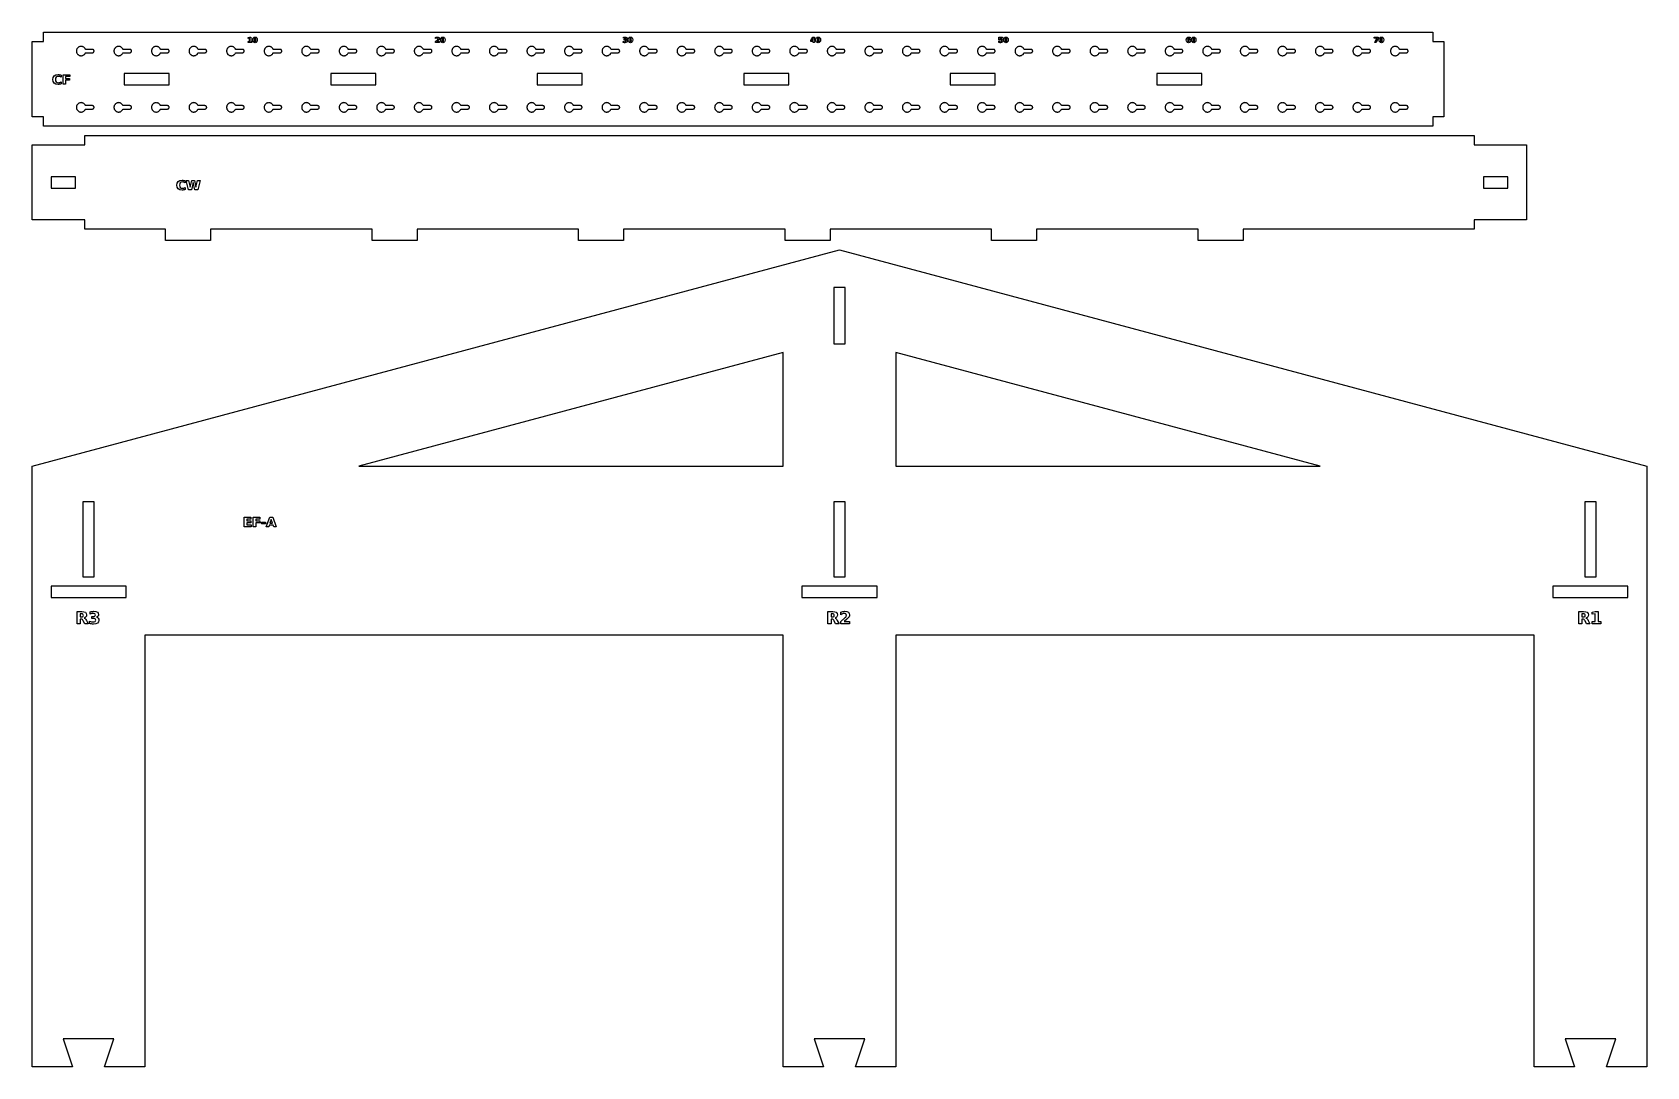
# Model space of a CAD drawing. Header units: millimetres. Extents: x 12 to 872, y 12 to 564.
import ezdxf

# ---------------------------------------------------------------- set-up
doc = ezdxf.new("R2010")
doc.units = ezdxf.units.MM
doc.layers.add('CUT', color=1, linetype='Continuous')
doc.layers.add('ENGRAVE', color=5, linetype='Continuous')

msp = doc.modelspace()

# ---------------------------------------------------------------- linework, layer by layer
at = {"layer": 'CUT', "color": 1}
for points in [[(12.5, 558.72), (18.5, 558.72), (18.5, 563.72), (758.5, 563.72), (758.5, 558.72), (764.5, 558.72), (764.5, 518.72), (758.5, 518.72), (758.5, 513.72), (18.5, 513.72), (18.5, 518.72), (12.5, 518.72)], [(40.09, 551.79), (40.27, 551.95), (40.43, 552.13), (40.58, 552.33), (40.7, 552.54), (40.81, 552.76), (40.83, 552.82), (44.5, 552.82), (44.59, 552.82), (44.68, 552.84), (44.76, 552.86), (44.84, 552.89), (44.92, 552.92), (45, 552.97), (45.07, 553.02), (45.14, 553.08), (45.2, 553.15), (45.25, 553.22), (45.29, 553.29), (45.33, 553.37), (45.36, 553.46), (45.38, 553.54), (45.4, 553.63), (45.4, 553.72), (45.4, 553.81), (45.38, 553.89), (45.36, 553.98), (45.33, 554.06), (45.29, 554.14), (45.25, 554.22), (45.2, 554.29), (45.14, 554.35), (45.07, 554.41), (45, 554.47), (44.92, 554.51), (44.84, 554.55), (44.76, 554.58), (44.68, 554.6), (44.59, 554.61), (44.5, 554.62), (40.83, 554.62), (40.81, 554.67), (40.7, 554.9), (40.58, 555.11), (40.43, 555.3), (40.27, 555.49), (40.09, 555.65), (39.89, 555.8), (39.68, 555.92), (39.46, 556.03), (39.23, 556.11), (38.99, 556.17), (38.75, 556.21), (38.5, 556.22), (38.25, 556.21), (38.01, 556.17), (37.77, 556.11), (37.54, 556.03), (37.32, 555.92), (37.11, 555.8), (36.91, 555.65), (36.73, 555.49), (36.57, 555.3), (36.42, 555.11), (36.3, 554.9), (36.19, 554.67), (36.11, 554.44), (36.05, 554.21), (36.01, 553.96), (36, 553.72), (36.01, 553.47), (36.05, 553.23), (36.11, 552.99), (36.19, 552.76), (36.3, 552.54), (36.42, 552.33), (36.57, 552.13), (36.73, 551.95), (36.91, 551.79), (37.11, 551.64), (37.32, 551.51), (37.54, 551.41), (37.77, 551.33), (38.01, 551.27), (38.25, 551.23), (38.5, 551.22), (38.75, 551.23), (38.99, 551.27), (39.23, 551.33), (39.46, 551.41), (39.68, 551.51), (39.89, 551.64)], [(59.89, 551.64), (60.09, 551.79), (60.27, 551.95), (60.43, 552.13), (60.58, 552.33), (60.7, 552.54), (60.81, 552.76), (60.83, 552.82), (64.5, 552.82), (64.59, 552.82), (64.68, 552.84), (64.76, 552.86), (64.84, 552.89), (64.92, 552.92), (65, 552.97), (65.07, 553.02), (65.14, 553.08), (65.2, 553.15), (65.25, 553.22), (65.29, 553.29), (65.33, 553.37), (65.36, 553.46), (65.38, 553.54), (65.4, 553.63), (65.4, 553.72), (65.4, 553.81), (65.38, 553.89), (65.36, 553.98), (65.33, 554.06), (65.29, 554.14), (65.25, 554.22), (65.2, 554.29), (65.14, 554.35), (65.07, 554.41), (65, 554.47), (64.92, 554.51), (64.84, 554.55), (64.76, 554.58), (64.68, 554.6), (64.59, 554.61), (64.5, 554.62), (60.83, 554.62), (60.81, 554.67), (60.7, 554.9), (60.58, 555.11), (60.43, 555.3), (60.27, 555.49), (60.09, 555.65), (59.89, 555.8), (59.68, 555.92), (59.46, 556.03), (59.23, 556.11), (58.99, 556.17), (58.75, 556.21), (58.5, 556.22), (58.25, 556.21), (58.01, 556.17), (57.77, 556.11), (57.54, 556.03), (57.32, 555.92), (57.11, 555.8), (56.91, 555.65), (56.73, 555.49), (56.57, 555.3), (56.42, 555.11), (56.3, 554.9), (56.19, 554.67), (56.11, 554.44), (56.05, 554.21), (56.01, 553.96), (56, 553.72), (56.01, 553.47), (56.05, 553.23), (56.11, 552.99), (56.19, 552.76), (56.3, 552.54), (56.42, 552.33), (56.57, 552.13), (56.73, 551.95), (56.91, 551.79), (57.11, 551.64), (57.32, 551.51), (57.54, 551.41), (57.77, 551.33), (58.01, 551.27), (58.25, 551.23), (58.5, 551.22), (58.75, 551.23), (58.99, 551.27), (59.23, 551.33), (59.46, 551.41), (59.68, 551.51)], [(80.09, 551.79), (80.27, 551.95), (80.43, 552.13), (80.58, 552.33), (80.7, 552.54), (80.81, 552.76), (80.83, 552.82), (84.5, 552.82), (84.59, 552.82), (84.68, 552.84), (84.76, 552.86), (84.84, 552.89), (84.92, 552.92), (85, 552.97), (85.07, 553.02), (85.14, 553.08), (85.2, 553.15), (85.25, 553.22), (85.29, 553.29), (85.33, 553.37), (85.36, 553.46), (85.38, 553.54), (85.4, 553.63), (85.4, 553.72), (85.4, 553.81), (85.38, 553.89), (85.36, 553.98), (85.33, 554.06), (85.29, 554.14), (85.25, 554.22), (85.2, 554.29), (85.14, 554.35), (85.07, 554.41), (85, 554.47), (84.92, 554.51), (84.84, 554.55), (84.76, 554.58), (84.68, 554.6), (84.59, 554.61), (84.5, 554.62), (80.83, 554.62), (80.81, 554.67), (80.7, 554.9), (80.58, 555.11), (80.43, 555.3), (80.27, 555.49), (80.09, 555.65), (79.89, 555.8), (79.68, 555.92), (79.46, 556.03), (79.23, 556.11), (78.99, 556.17), (78.75, 556.21), (78.5, 556.22), (78.25, 556.21), (78.01, 556.17), (77.77, 556.11), (77.54, 556.03), (77.32, 555.92), (77.11, 555.8), (76.91, 555.65), (76.73, 555.49), (76.57, 555.3), (76.42, 555.11), (76.3, 554.9), (76.19, 554.67), (76.11, 554.44), (76.05, 554.21), (76.01, 553.96), (76, 553.72), (76.01, 553.47), (76.05, 553.23), (76.11, 552.99), (76.19, 552.76), (76.3, 552.54), (76.42, 552.33), (76.57, 552.13), (76.73, 551.95), (76.91, 551.79), (77.11, 551.64), (77.32, 551.51), (77.54, 551.41), (77.77, 551.33), (78.01, 551.27), (78.25, 551.23), (78.5, 551.22), (78.75, 551.23), (78.99, 551.27), (79.23, 551.33), (79.46, 551.41), (79.68, 551.51), (79.89, 551.64)], [(100.09, 551.79), (100.27, 551.95), (100.43, 552.13), (100.58, 552.33), (100.7, 552.54), (100.81, 552.76), (100.83, 552.82), (104.5, 552.82), (104.59, 552.82), (104.68, 552.84), (104.76, 552.86), (104.84, 552.89), (104.92, 552.92), (105, 552.97), (105.07, 553.02), (105.14, 553.08), (105.2, 553.15), (105.25, 553.22), (105.29, 553.29), (105.33, 553.37), (105.36, 553.46), (105.38, 553.54), (105.4, 553.63), (105.4, 553.72), (105.4, 553.81), (105.38, 553.89), (105.36, 553.98), (105.33, 554.06), (105.29, 554.14), (105.25, 554.22), (105.2, 554.29), (105.14, 554.35), (105.07, 554.41), (105, 554.47), (104.92, 554.51), (104.84, 554.55), (104.76, 554.58), (104.68, 554.6), (104.59, 554.61), (104.5, 554.62), (100.83, 554.62), (100.81, 554.67), (100.7, 554.9), (100.58, 555.11), (100.43, 555.3), (100.27, 555.49), (100.09, 555.65), (99.89, 555.8), (99.68, 555.92), (99.46, 556.03), (99.23, 556.11), (98.99, 556.17), (98.75, 556.21), (98.5, 556.22), (98.25, 556.21), (98.01, 556.17), (97.77, 556.11), (97.54, 556.03), (97.32, 555.92), (97.11, 555.8), (96.91, 555.65), (96.73, 555.49), (96.57, 555.3), (96.42, 555.11), (96.3, 554.9), (96.19, 554.67), (96.11, 554.44), (96.05, 554.21), (96.01, 553.96), (96, 553.72), (96.01, 553.47), (96.05, 553.23), (96.11, 552.99), (96.19, 552.76), (96.3, 552.54), (96.42, 552.33), (96.57, 552.13), (96.73, 551.95), (96.91, 551.79), (97.11, 551.64), (97.32, 551.51), (97.54, 551.41), (97.77, 551.33), (98.01, 551.27), (98.25, 551.23), (98.5, 551.22), (98.75, 551.23), (98.99, 551.27), (99.23, 551.33), (99.46, 551.41), (99.68, 551.51), (99.89, 551.64)], [(120.09, 551.79), (120.27, 551.95), (120.43, 552.13), (120.58, 552.33), (120.7, 552.54), (120.81, 552.76), (120.83, 552.82), (124.5, 552.82), (124.59, 552.82), (124.68, 552.84), (124.76, 552.86), (124.84, 552.89), (124.92, 552.92), (125, 552.97), (125.07, 553.02), (125.14, 553.08), (125.2, 553.15), (125.25, 553.22), (125.29, 553.29), (125.33, 553.37), (125.36, 553.46), (125.38, 553.54), (125.4, 553.63), (125.4, 553.72), (125.4, 553.81), (125.38, 553.89), (125.36, 553.98), (125.33, 554.06), (125.29, 554.14), (125.25, 554.22), (125.2, 554.29), (125.14, 554.35), (125.07, 554.41), (125, 554.47), (124.92, 554.51), (124.84, 554.55), (124.76, 554.58), (124.68, 554.6), (124.59, 554.61), (124.5, 554.62), (120.83, 554.62), (120.81, 554.67), (120.7, 554.9), (120.58, 555.11), (120.43, 555.3), (120.27, 555.49), (120.09, 555.65), (119.89, 555.8), (119.68, 555.92), (119.46, 556.03), (119.23, 556.11), (118.99, 556.17), (118.75, 556.21), (118.5, 556.22), (118.25, 556.21), (118.01, 556.17), (117.77, 556.11), (117.54, 556.03), (117.32, 555.92), (117.11, 555.8), (116.91, 555.65), (116.73, 555.49), (116.57, 555.3), (116.42, 555.11), (116.3, 554.9), (116.19, 554.67), (116.11, 554.44), (116.05, 554.21), (116.01, 553.96), (116, 553.72), (116.01, 553.47), (116.05, 553.23), (116.11, 552.99), (116.19, 552.76), (116.3, 552.54), (116.42, 552.33), (116.57, 552.13), (116.73, 551.95), (116.91, 551.79), (117.11, 551.64), (117.32, 551.51), (117.54, 551.41), (117.77, 551.33), (118.01, 551.27), (118.25, 551.23), (118.5, 551.22), (118.75, 551.23), (118.99, 551.27), (119.23, 551.33), (119.46, 551.41), (119.68, 551.51), (119.89, 551.64)], [(140.09, 551.79), (140.27, 551.95), (140.43, 552.13), (140.58, 552.33), (140.7, 552.54), (140.81, 552.76), (140.83, 552.82), (144.5, 552.82), (144.59, 552.82), (144.68, 552.84), (144.76, 552.86), (144.84, 552.89), (144.92, 552.92), (145, 552.97), (145.07, 553.02), (145.14, 553.08), (145.2, 553.15), (145.25, 553.22), (145.29, 553.29), (145.33, 553.37), (145.36, 553.46), (145.38, 553.54), (145.4, 553.63), (145.4, 553.72), (145.4, 553.81), (145.38, 553.89), (145.36, 553.98), (145.33, 554.06), (145.29, 554.14), (145.25, 554.22), (145.2, 554.29), (145.14, 554.35), (145.07, 554.41), (145, 554.47), (144.92, 554.51), (144.84, 554.55), (144.76, 554.58), (144.68, 554.6), (144.59, 554.61), (144.5, 554.62), (140.83, 554.62), (140.81, 554.67), (140.7, 554.9), (140.58, 555.11), (140.43, 555.3), (140.27, 555.49), (140.09, 555.65), (139.89, 555.8), (139.68, 555.92), (139.46, 556.03), (139.23, 556.11), (138.99, 556.17), (138.75, 556.21), (138.5, 556.22), (138.25, 556.21), (138.01, 556.17), (137.77, 556.11), (137.54, 556.03), (137.32, 555.92), (137.11, 555.8), (136.91, 555.65), (136.73, 555.49), (136.57, 555.3), (136.42, 555.11), (136.3, 554.9), (136.19, 554.67), (136.11, 554.44), (136.05, 554.21), (136.01, 553.96), (136, 553.72), (136.01, 553.47), (136.05, 553.23), (136.11, 552.99), (136.19, 552.76), (136.3, 552.54), (136.42, 552.33), (136.57, 552.13), (136.73, 551.95), (136.91, 551.79), (137.11, 551.64), (137.32, 551.51), (137.54, 551.41), (137.77, 551.33), (138.01, 551.27), (138.25, 551.23), (138.5, 551.22), (138.75, 551.23), (138.99, 551.27), (139.23, 551.33), (139.46, 551.41), (139.68, 551.51), (139.89, 551.64)], [(159.89, 551.64), (160.09, 551.79), (160.27, 551.95), (160.43, 552.13), (160.58, 552.33), (160.7, 552.54), (160.81, 552.76), (160.83, 552.82), (164.5, 552.82), (164.59, 552.82), (164.68, 552.84), (164.76, 552.86), (164.84, 552.89), (164.92, 552.92), (165, 552.97), (165.07, 553.02), (165.14, 553.08), (165.2, 553.15), (165.25, 553.22), (165.29, 553.29), (165.33, 553.37), (165.36, 553.46), (165.38, 553.54), (165.4, 553.63), (165.4, 553.72), (165.4, 553.81), (165.38, 553.89), (165.36, 553.98), (165.33, 554.06), (165.29, 554.14), (165.25, 554.22), (165.2, 554.29), (165.14, 554.35), (165.07, 554.41), (165, 554.47), (164.92, 554.51), (164.84, 554.55), (164.76, 554.58), (164.68, 554.6), (164.59, 554.61), (164.5, 554.62), (160.83, 554.62), (160.81, 554.67), (160.7, 554.9), (160.58, 555.11), (160.43, 555.3), (160.27, 555.49), (160.09, 555.65), (159.89, 555.8), (159.68, 555.92), (159.46, 556.03), (159.23, 556.11), (158.99, 556.17), (158.75, 556.21), (158.5, 556.22), (158.25, 556.21), (158.01, 556.17), (157.77, 556.11), (157.54, 556.03), (157.32, 555.92), (157.11, 555.8), (156.91, 555.65), (156.73, 555.49), (156.57, 555.3), (156.42, 555.11), (156.3, 554.9), (156.19, 554.67), (156.11, 554.44), (156.05, 554.21), (156.01, 553.96), (156, 553.72), (156.01, 553.47), (156.05, 553.23), (156.11, 552.99), (156.19, 552.76), (156.3, 552.54), (156.42, 552.33), (156.57, 552.13), (156.73, 551.95), (156.91, 551.79), (157.11, 551.64), (157.32, 551.51), (157.54, 551.41), (157.77, 551.33), (158.01, 551.27), (158.25, 551.23), (158.5, 551.22), (158.75, 551.23), (158.99, 551.27), (159.23, 551.33), (159.46, 551.41), (159.68, 551.51)], [(179.89, 551.64), (180.09, 551.79), (180.27, 551.95), (180.43, 552.13), (180.58, 552.33), (180.7, 552.54), (180.81, 552.76), (180.83, 552.82), (184.5, 552.82), (184.59, 552.82), (184.68, 552.84), (184.76, 552.86), (184.84, 552.89), (184.92, 552.92), (185, 552.97), (185.07, 553.02), (185.14, 553.08), (185.2, 553.15), (185.25, 553.22), (185.29, 553.29), (185.33, 553.37), (185.36, 553.46), (185.38, 553.54), (185.4, 553.63), (185.4, 553.72), (185.4, 553.81), (185.38, 553.89), (185.36, 553.98), (185.33, 554.06), (185.29, 554.14), (185.25, 554.22), (185.2, 554.29), (185.14, 554.35), (185.07, 554.41), (185, 554.47), (184.92, 554.51), (184.84, 554.55), (184.76, 554.58), (184.68, 554.6), (184.59, 554.61), (184.5, 554.62), (180.83, 554.62), (180.81, 554.67), (180.7, 554.9), (180.58, 555.11), (180.43, 555.3), (180.27, 555.49), (180.09, 555.65), (179.89, 555.8), (179.68, 555.92), (179.46, 556.03), (179.23, 556.11), (178.99, 556.17), (178.75, 556.21), (178.5, 556.22), (178.25, 556.21), (178.01, 556.17), (177.77, 556.11), (177.54, 556.03), (177.32, 555.92), (177.11, 555.8), (176.91, 555.65), (176.73, 555.49), (176.57, 555.3), (176.42, 555.11), (176.3, 554.9), (176.19, 554.67), (176.11, 554.44), (176.05, 554.21), (176.01, 553.96), (176, 553.72), (176.01, 553.47), (176.05, 553.23), (176.11, 552.99), (176.19, 552.76), (176.3, 552.54), (176.42, 552.33), (176.57, 552.13), (176.73, 551.95), (176.91, 551.79), (177.11, 551.64), (177.32, 551.51), (177.54, 551.41), (177.77, 551.33), (178.01, 551.27), (178.25, 551.23), (178.5, 551.22), (178.75, 551.23), (178.99, 551.27), (179.23, 551.33), (179.46, 551.41), (179.68, 551.51)], [(200.09, 551.79), (200.27, 551.95), (200.43, 552.13), (200.58, 552.33), (200.7, 552.54), (200.81, 552.76), (200.83, 552.82), (204.5, 552.82), (204.59, 552.82), (204.68, 552.84), (204.76, 552.86), (204.84, 552.89), (204.92, 552.92), (205, 552.97), (205.07, 553.02), (205.14, 553.08), (205.2, 553.15), (205.25, 553.22), (205.29, 553.29), (205.33, 553.37), (205.36, 553.46), (205.38, 553.54), (205.4, 553.63), (205.4, 553.72), (205.4, 553.81), (205.38, 553.89), (205.36, 553.98), (205.33, 554.06), (205.29, 554.14), (205.25, 554.22), (205.2, 554.29), (205.14, 554.35), (205.07, 554.41), (205, 554.47), (204.92, 554.51), (204.84, 554.55), (204.76, 554.58), (204.68, 554.6), (204.59, 554.61), (204.5, 554.62), (200.83, 554.62), (200.81, 554.67), (200.7, 554.9), (200.58, 555.11), (200.43, 555.3), (200.27, 555.49), (200.09, 555.65), (199.89, 555.8), (199.68, 555.92), (199.46, 556.03), (199.23, 556.11), (198.99, 556.17), (198.75, 556.21), (198.5, 556.22), (198.25, 556.21), (198.01, 556.17), (197.77, 556.11), (197.54, 556.03), (197.32, 555.92), (197.11, 555.8), (196.91, 555.65), (196.73, 555.49), (196.57, 555.3), (196.42, 555.11), (196.3, 554.9), (196.19, 554.67), (196.11, 554.44), (196.05, 554.21), (196.01, 553.96), (196, 553.72), (196.01, 553.47), (196.05, 553.23), (196.11, 552.99), (196.19, 552.76), (196.3, 552.54), (196.42, 552.33), (196.57, 552.13), (196.73, 551.95), (196.91, 551.79), (197.11, 551.64), (197.32, 551.51), (197.54, 551.41), (197.77, 551.33), (198.01, 551.27), (198.25, 551.23), (198.5, 551.22), (198.75, 551.23), (198.99, 551.27), (199.23, 551.33), (199.46, 551.41), (199.68, 551.51), (199.89, 551.64)], [(220.09, 551.79), (220.27, 551.95), (220.43, 552.13), (220.58, 552.33), (220.7, 552.54), (220.81, 552.76), (220.83, 552.82), (224.5, 552.82), (224.59, 552.82), (224.68, 552.84), (224.76, 552.86), (224.84, 552.89), (224.92, 552.92), (225, 552.97), (225.07, 553.02), (225.14, 553.08), (225.2, 553.15), (225.25, 553.22), (225.29, 553.29), (225.33, 553.37), (225.36, 553.46), (225.38, 553.54), (225.4, 553.63), (225.4, 553.72), (225.4, 553.81), (225.38, 553.89), (225.36, 553.98), (225.33, 554.06), (225.29, 554.14), (225.25, 554.22), (225.2, 554.29), (225.14, 554.35), (225.07, 554.41), (225, 554.47), (224.92, 554.51), (224.84, 554.55), (224.76, 554.58), (224.68, 554.6), (224.59, 554.61), (224.5, 554.62), (220.83, 554.62), (220.81, 554.67), (220.7, 554.9), (220.58, 555.11), (220.43, 555.3), (220.27, 555.49), (220.09, 555.65), (219.89, 555.8), (219.68, 555.92), (219.46, 556.03), (219.23, 556.11), (218.99, 556.17), (218.75, 556.21), (218.5, 556.22), (218.25, 556.21), (218.01, 556.17), (217.77, 556.11), (217.54, 556.03), (217.32, 555.92), (217.11, 555.8), (216.91, 555.65), (216.73, 555.49), (216.57, 555.3), (216.42, 555.11), (216.3, 554.9), (216.19, 554.67), (216.11, 554.44), (216.05, 554.21), (216.01, 553.96), (216, 553.72), (216.01, 553.47), (216.05, 553.23), (216.11, 552.99), (216.19, 552.76), (216.3, 552.54), (216.42, 552.33), (216.57, 552.13), (216.73, 551.95), (216.91, 551.79), (217.11, 551.64), (217.32, 551.51), (217.54, 551.41), (217.77, 551.33), (218.01, 551.27), (218.25, 551.23), (218.5, 551.22), (218.75, 551.23), (218.99, 551.27), (219.23, 551.33), (219.46, 551.41), (219.68, 551.51), (219.89, 551.64)], [(239.89, 551.64), (240.09, 551.79), (240.27, 551.95), (240.43, 552.13), (240.58, 552.33), (240.7, 552.54), (240.81, 552.76), (240.83, 552.82), (244.5, 552.82), (244.59, 552.82), (244.68, 552.84), (244.76, 552.86), (244.84, 552.89), (244.92, 552.92), (245, 552.97), (245.07, 553.02), (245.14, 553.08), (245.2, 553.15), (245.25, 553.22), (245.29, 553.29), (245.33, 553.37), (245.36, 553.46), (245.38, 553.54), (245.4, 553.63), (245.4, 553.72), (245.4, 553.81), (245.38, 553.89), (245.36, 553.98), (245.33, 554.06), (245.29, 554.14), (245.25, 554.22), (245.2, 554.29), (245.14, 554.35), (245.07, 554.41), (245, 554.47), (244.92, 554.51), (244.84, 554.55), (244.76, 554.58), (244.68, 554.6), (244.59, 554.61), (244.5, 554.62), (240.83, 554.62), (240.81, 554.67), (240.7, 554.9), (240.58, 555.11), (240.43, 555.3), (240.27, 555.49), (240.09, 555.65), (239.89, 555.8), (239.68, 555.92), (239.46, 556.03), (239.23, 556.11), (238.99, 556.17), (238.75, 556.21), (238.5, 556.22), (238.25, 556.21), (238.01, 556.17), (237.77, 556.11), (237.54, 556.03), (237.32, 555.92), (237.11, 555.8), (236.91, 555.65), (236.73, 555.49), (236.57, 555.3), (236.42, 555.11), (236.3, 554.9), (236.19, 554.67), (236.11, 554.44), (236.05, 554.21), (236.01, 553.96), (236, 553.72), (236.01, 553.47), (236.05, 553.23), (236.11, 552.99), (236.19, 552.76), (236.3, 552.54), (236.42, 552.33), (236.57, 552.13), (236.73, 551.95), (236.91, 551.79), (237.11, 551.64), (237.32, 551.51), (237.54, 551.41), (237.77, 551.33), (238.01, 551.27), (238.25, 551.23), (238.5, 551.22), (238.75, 551.23), (238.99, 551.27), (239.23, 551.33), (239.46, 551.41), (239.68, 551.51)], [(260.09, 551.79), (260.27, 551.95), (260.43, 552.13), (260.58, 552.33), (260.7, 552.54), (260.81, 552.76), (260.83, 552.82), (264.5, 552.82), (264.59, 552.82), (264.68, 552.84), (264.76, 552.86), (264.84, 552.89), (264.92, 552.92), (265, 552.97), (265.07, 553.02), (265.14, 553.08), (265.2, 553.15), (265.25, 553.22), (265.29, 553.29), (265.33, 553.37), (265.36, 553.46), (265.38, 553.54), (265.4, 553.63), (265.4, 553.72), (265.4, 553.81), (265.38, 553.89), (265.36, 553.98), (265.33, 554.06), (265.29, 554.14), (265.25, 554.22), (265.2, 554.29), (265.14, 554.35), (265.07, 554.41), (265, 554.47), (264.92, 554.51), (264.84, 554.55), (264.76, 554.58), (264.68, 554.6), (264.59, 554.61), (264.5, 554.62), (260.83, 554.62), (260.81, 554.67), (260.7, 554.9), (260.58, 555.11), (260.43, 555.3), (260.27, 555.49), (260.09, 555.65), (259.89, 555.8), (259.68, 555.92), (259.46, 556.03), (259.23, 556.11), (258.99, 556.17), (258.75, 556.21), (258.5, 556.22), (258.25, 556.21), (258.01, 556.17), (257.77, 556.11), (257.54, 556.03), (257.32, 555.92), (257.11, 555.8), (256.91, 555.65), (256.73, 555.49), (256.57, 555.3), (256.42, 555.11), (256.3, 554.9), (256.19, 554.67), (256.11, 554.44), (256.05, 554.21), (256.01, 553.96), (256, 553.72), (256.01, 553.47), (256.05, 553.23), (256.11, 552.99), (256.19, 552.76), (256.3, 552.54), (256.42, 552.33), (256.57, 552.13), (256.73, 551.95), (256.91, 551.79), (257.11, 551.64), (257.32, 551.51), (257.54, 551.41), (257.77, 551.33), (258.01, 551.27), (258.25, 551.23), (258.5, 551.22), (258.75, 551.23), (258.99, 551.27), (259.23, 551.33), (259.46, 551.41), (259.68, 551.51), (259.89, 551.64)], [(280.09, 551.79), (280.27, 551.95), (280.43, 552.13), (280.58, 552.33), (280.7, 552.54), (280.81, 552.76), (280.83, 552.82), (284.5, 552.82), (284.59, 552.82), (284.68, 552.84), (284.76, 552.86), (284.84, 552.89), (284.92, 552.92), (285, 552.97), (285.07, 553.02), (285.14, 553.08), (285.2, 553.15), (285.25, 553.22), (285.29, 553.29), (285.33, 553.37), (285.36, 553.46), (285.38, 553.54), (285.4, 553.63), (285.4, 553.72), (285.4, 553.81), (285.38, 553.89), (285.36, 553.98), (285.33, 554.06), (285.29, 554.14), (285.25, 554.22), (285.2, 554.29), (285.14, 554.35), (285.07, 554.41), (285, 554.47), (284.92, 554.51), (284.84, 554.55), (284.76, 554.58), (284.68, 554.6), (284.59, 554.61), (284.5, 554.62), (280.83, 554.62), (280.81, 554.67), (280.7, 554.9), (280.58, 555.11), (280.43, 555.3), (280.27, 555.49), (280.09, 555.65), (279.89, 555.8), (279.68, 555.92), (279.46, 556.03), (279.23, 556.11), (278.99, 556.17), (278.75, 556.21), (278.5, 556.22), (278.25, 556.21), (278.01, 556.17), (277.77, 556.11), (277.54, 556.03), (277.32, 555.92), (277.11, 555.8), (276.91, 555.65), (276.73, 555.49), (276.57, 555.3), (276.42, 555.11), (276.3, 554.9), (276.19, 554.67), (276.11, 554.44), (276.05, 554.21), (276.01, 553.96), (276, 553.72), (276.01, 553.47), (276.05, 553.23), (276.11, 552.99), (276.19, 552.76), (276.3, 552.54), (276.42, 552.33), (276.57, 552.13), (276.73, 551.95), (276.91, 551.79), (277.11, 551.64), (277.32, 551.51), (277.54, 551.41), (277.77, 551.33), (278.01, 551.27), (278.25, 551.23), (278.5, 551.22), (278.75, 551.23), (278.99, 551.27), (279.23, 551.33), (279.46, 551.41), (279.68, 551.51), (279.89, 551.64)], [(299.89, 551.64), (300.09, 551.79), (300.27, 551.95), (300.43, 552.13), (300.58, 552.33), (300.7, 552.54), (300.81, 552.76), (300.83, 552.82), (304.5, 552.82), (304.59, 552.82), (304.68, 552.84), (304.76, 552.86), (304.84, 552.89), (304.92, 552.92), (305, 552.97), (305.07, 553.02), (305.14, 553.08), (305.2, 553.15), (305.25, 553.22), (305.29, 553.29), (305.33, 553.37), (305.36, 553.46), (305.38, 553.54), (305.4, 553.63), (305.4, 553.72), (305.4, 553.81), (305.38, 553.89), (305.36, 553.98), (305.33, 554.06), (305.29, 554.14), (305.25, 554.22), (305.2, 554.29), (305.14, 554.35), (305.07, 554.41), (305, 554.47), (304.92, 554.51), (304.84, 554.55), (304.76, 554.58), (304.68, 554.6), (304.59, 554.61), (304.5, 554.62), (300.83, 554.62), (300.81, 554.67), (300.7, 554.9), (300.58, 555.11), (300.43, 555.3), (300.27, 555.49), (300.09, 555.65), (299.89, 555.8), (299.68, 555.92), (299.46, 556.03), (299.23, 556.11), (298.99, 556.17), (298.75, 556.21), (298.5, 556.22), (298.25, 556.21), (298.01, 556.17), (297.77, 556.11), (297.54, 556.03), (297.32, 555.92), (297.11, 555.8), (296.91, 555.65), (296.73, 555.49), (296.57, 555.3), (296.42, 555.11), (296.3, 554.9), (296.19, 554.67), (296.11, 554.44), (296.05, 554.21), (296.01, 553.96), (296, 553.72), (296.01, 553.47), (296.05, 553.23), (296.11, 552.99), (296.19, 552.76), (296.3, 552.54), (296.42, 552.33), (296.57, 552.13), (296.73, 551.95), (296.91, 551.79), (297.11, 551.64), (297.32, 551.51), (297.54, 551.41), (297.77, 551.33), (298.01, 551.27), (298.25, 551.23), (298.5, 551.22), (298.75, 551.23), (298.99, 551.27), (299.23, 551.33), (299.46, 551.41), (299.68, 551.51)], [(320.09, 551.79), (320.27, 551.95), (320.43, 552.13), (320.58, 552.33), (320.7, 552.54), (320.81, 552.76), (320.83, 552.82), (324.5, 552.82), (324.59, 552.82), (324.68, 552.84), (324.76, 552.86), (324.84, 552.89), (324.92, 552.92), (325, 552.97), (325.07, 553.02), (325.14, 553.08), (325.2, 553.15), (325.25, 553.22), (325.29, 553.29), (325.33, 553.37), (325.36, 553.46), (325.38, 553.54), (325.4, 553.63), (325.4, 553.72), (325.4, 553.81), (325.38, 553.89), (325.36, 553.98), (325.33, 554.06), (325.29, 554.14), (325.25, 554.22), (325.2, 554.29), (325.14, 554.35), (325.07, 554.41), (325, 554.47), (324.92, 554.51), (324.84, 554.55), (324.76, 554.58), (324.68, 554.6), (324.59, 554.61), (324.5, 554.62), (320.83, 554.62), (320.81, 554.67), (320.7, 554.9), (320.58, 555.11), (320.43, 555.3), (320.27, 555.49), (320.09, 555.65), (319.89, 555.8), (319.68, 555.92), (319.46, 556.03), (319.23, 556.11), (318.99, 556.17), (318.75, 556.21), (318.5, 556.22), (318.25, 556.21), (318.01, 556.17), (317.77, 556.11), (317.54, 556.03), (317.32, 555.92), (317.11, 555.8), (316.91, 555.65), (316.73, 555.49), (316.57, 555.3), (316.42, 555.11), (316.3, 554.9), (316.19, 554.67), (316.11, 554.44), (316.05, 554.21), (316.01, 553.96), (316, 553.72), (316.01, 553.47), (316.05, 553.23), (316.11, 552.99), (316.19, 552.76), (316.3, 552.54), (316.42, 552.33), (316.57, 552.13), (316.73, 551.95), (316.91, 551.79), (317.11, 551.64), (317.32, 551.51), (317.54, 551.41), (317.77, 551.33), (318.01, 551.27), (318.25, 551.23), (318.5, 551.22), (318.75, 551.23), (318.99, 551.27), (319.23, 551.33), (319.46, 551.41), (319.68, 551.51), (319.89, 551.64)], [(340.09, 551.79), (340.27, 551.95), (340.43, 552.13), (340.58, 552.33), (340.7, 552.54), (340.81, 552.76), (340.83, 552.82), (344.5, 552.82), (344.59, 552.82), (344.68, 552.84), (344.76, 552.86), (344.84, 552.89), (344.92, 552.92), (345, 552.97), (345.07, 553.02), (345.14, 553.08), (345.2, 553.15), (345.25, 553.22), (345.29, 553.29), (345.33, 553.37), (345.36, 553.46), (345.38, 553.54), (345.4, 553.63), (345.4, 553.72), (345.4, 553.81), (345.38, 553.89), (345.36, 553.98), (345.33, 554.06), (345.29, 554.14), (345.25, 554.22), (345.2, 554.29), (345.14, 554.35), (345.07, 554.41), (345, 554.47), (344.92, 554.51), (344.84, 554.55), (344.76, 554.58), (344.68, 554.6), (344.59, 554.61), (344.5, 554.62), (340.83, 554.62), (340.81, 554.67), (340.7, 554.9), (340.58, 555.11), (340.43, 555.3), (340.27, 555.49), (340.09, 555.65), (339.89, 555.8), (339.68, 555.92), (339.46, 556.03), (339.23, 556.11), (338.99, 556.17), (338.75, 556.21), (338.5, 556.22), (338.25, 556.21), (338.01, 556.17), (337.77, 556.11), (337.54, 556.03), (337.32, 555.92), (337.11, 555.8), (336.91, 555.65), (336.73, 555.49), (336.57, 555.3), (336.42, 555.11), (336.3, 554.9), (336.19, 554.67), (336.11, 554.44), (336.05, 554.21), (336.01, 553.96), (336, 553.72), (336.01, 553.47), (336.05, 553.23), (336.11, 552.99), (336.19, 552.76), (336.3, 552.54), (336.42, 552.33), (336.57, 552.13), (336.73, 551.95), (336.91, 551.79), (337.11, 551.64), (337.32, 551.51), (337.54, 551.41), (337.77, 551.33), (338.01, 551.27), (338.25, 551.23), (338.5, 551.22), (338.75, 551.23), (338.99, 551.27), (339.23, 551.33), (339.46, 551.41), (339.68, 551.51), (339.89, 551.64)], [(360.09, 551.79), (360.27, 551.95), (360.43, 552.13), (360.58, 552.33), (360.7, 552.54), (360.81, 552.76), (360.83, 552.82), (364.5, 552.82), (364.59, 552.82), (364.68, 552.84), (364.76, 552.86), (364.84, 552.89), (364.92, 552.92), (365, 552.97), (365.07, 553.02), (365.14, 553.08), (365.2, 553.15), (365.25, 553.22), (365.29, 553.29), (365.33, 553.37), (365.36, 553.46), (365.38, 553.54), (365.4, 553.63), (365.4, 553.72), (365.4, 553.81), (365.38, 553.89), (365.36, 553.98), (365.33, 554.06), (365.29, 554.14), (365.25, 554.22), (365.2, 554.29), (365.14, 554.35), (365.07, 554.41), (365, 554.47), (364.92, 554.51), (364.84, 554.55), (364.76, 554.58), (364.68, 554.6), (364.59, 554.61), (364.5, 554.62), (360.83, 554.62), (360.81, 554.67), (360.7, 554.9), (360.58, 555.11), (360.43, 555.3), (360.27, 555.49), (360.09, 555.65), (359.89, 555.8), (359.68, 555.92), (359.46, 556.03), (359.23, 556.11), (358.99, 556.17), (358.75, 556.21), (358.5, 556.22), (358.25, 556.21), (358.01, 556.17), (357.77, 556.11), (357.54, 556.03), (357.32, 555.92), (357.11, 555.8), (356.91, 555.65), (356.73, 555.49), (356.57, 555.3), (356.42, 555.11), (356.3, 554.9), (356.19, 554.67), (356.11, 554.44), (356.05, 554.21), (356.01, 553.96), (356, 553.72), (356.01, 553.47), (356.05, 553.23), (356.11, 552.99), (356.19, 552.76), (356.3, 552.54), (356.42, 552.33), (356.57, 552.13), (356.73, 551.95), (356.91, 551.79), (357.11, 551.64), (357.32, 551.51), (357.54, 551.41), (357.77, 551.33), (358.01, 551.27), (358.25, 551.23), (358.5, 551.22), (358.75, 551.23), (358.99, 551.27), (359.23, 551.33), (359.46, 551.41), (359.68, 551.51), (359.89, 551.64)], [(379.89, 551.64), (380.09, 551.79), (380.27, 551.95), (380.43, 552.13), (380.58, 552.33), (380.7, 552.54), (380.81, 552.76), (380.83, 552.82), (384.5, 552.82), (384.59, 552.82), (384.68, 552.84), (384.76, 552.86), (384.84, 552.89), (384.92, 552.92), (385, 552.97), (385.07, 553.02), (385.14, 553.08), (385.2, 553.15), (385.25, 553.22), (385.29, 553.29), (385.33, 553.37), (385.36, 553.46), (385.38, 553.54), (385.4, 553.63), (385.4, 553.72), (385.4, 553.81), (385.38, 553.89), (385.36, 553.98), (385.33, 554.06), (385.29, 554.14), (385.25, 554.22), (385.2, 554.29), (385.14, 554.35), (385.07, 554.41), (385, 554.47), (384.92, 554.51), (384.84, 554.55), (384.76, 554.58), (384.68, 554.6), (384.59, 554.61), (384.5, 554.62), (380.83, 554.62), (380.81, 554.67), (380.7, 554.9), (380.58, 555.11), (380.43, 555.3), (380.27, 555.49), (380.09, 555.65), (379.89, 555.8), (379.68, 555.92), (379.46, 556.03), (379.23, 556.11), (378.99, 556.17), (378.75, 556.21), (378.5, 556.22), (378.25, 556.21), (378.01, 556.17), (377.77, 556.11), (377.54, 556.03), (377.32, 555.92), (377.11, 555.8), (376.91, 555.65), (376.73, 555.49), (376.57, 555.3), (376.42, 555.11), (376.3, 554.9), (376.19, 554.67), (376.11, 554.44), (376.05, 554.21), (376.01, 553.96), (376, 553.72), (376.01, 553.47), (376.05, 553.23), (376.11, 552.99), (376.19, 552.76), (376.3, 552.54), (376.42, 552.33), (376.57, 552.13), (376.73, 551.95), (376.91, 551.79), (377.11, 551.64), (377.32, 551.51), (377.54, 551.41), (377.77, 551.33), (378.01, 551.27), (378.25, 551.23), (378.5, 551.22), (378.75, 551.23), (378.99, 551.27), (379.23, 551.33), (379.46, 551.41), (379.68, 551.51)], [(399.89, 551.64), (400.09, 551.79), (400.27, 551.95), (400.43, 552.13), (400.58, 552.33), (400.7, 552.54), (400.81, 552.76), (400.83, 552.82), (404.5, 552.82), (404.59, 552.82), (404.68, 552.84), (404.76, 552.86), (404.84, 552.89), (404.92, 552.92), (405, 552.97), (405.07, 553.02), (405.14, 553.08), (405.2, 553.15), (405.25, 553.22), (405.29, 553.29), (405.33, 553.37), (405.36, 553.46), (405.38, 553.54), (405.4, 553.63), (405.4, 553.72), (405.4, 553.81), (405.38, 553.89), (405.36, 553.98), (405.33, 554.06), (405.29, 554.14), (405.25, 554.22), (405.2, 554.29), (405.14, 554.35), (405.07, 554.41), (405, 554.47), (404.92, 554.51), (404.84, 554.55), (404.76, 554.58), (404.68, 554.6), (404.59, 554.61), (404.5, 554.62), (400.83, 554.62), (400.81, 554.67), (400.7, 554.9), (400.58, 555.11), (400.43, 555.3), (400.27, 555.49), (400.09, 555.65), (399.89, 555.8), (399.68, 555.92), (399.46, 556.03), (399.23, 556.11), (398.99, 556.17), (398.75, 556.21), (398.5, 556.22), (398.25, 556.21), (398.01, 556.17), (397.77, 556.11), (397.54, 556.03), (397.32, 555.92), (397.11, 555.8), (396.91, 555.65), (396.73, 555.49), (396.57, 555.3), (396.42, 555.11), (396.3, 554.9), (396.19, 554.67), (396.11, 554.44), (396.05, 554.21), (396.01, 553.96), (396, 553.72), (396.01, 553.47), (396.05, 553.23), (396.11, 552.99), (396.19, 552.76), (396.3, 552.54), (396.42, 552.33), (396.57, 552.13), (396.73, 551.95), (396.91, 551.79), (397.11, 551.64), (397.32, 551.51), (397.54, 551.41), (397.77, 551.33), (398.01, 551.27), (398.25, 551.23), (398.5, 551.22), (398.75, 551.23), (398.99, 551.27), (399.23, 551.33), (399.46, 551.41), (399.68, 551.51)], [(420.09, 551.79), (420.27, 551.95), (420.43, 552.13), (420.58, 552.33), (420.7, 552.54), (420.81, 552.76), (420.83, 552.82), (424.5, 552.82), (424.59, 552.82), (424.68, 552.84), (424.76, 552.86), (424.84, 552.89), (424.92, 552.92), (425, 552.97), (425.07, 553.02), (425.14, 553.08), (425.2, 553.15), (425.25, 553.22), (425.29, 553.29), (425.33, 553.37), (425.36, 553.46), (425.38, 553.54), (425.4, 553.63), (425.4, 553.72), (425.4, 553.81), (425.38, 553.89), (425.36, 553.98), (425.33, 554.06), (425.29, 554.14), (425.25, 554.22), (425.2, 554.29), (425.14, 554.35), (425.07, 554.41), (425, 554.47), (424.92, 554.51), (424.84, 554.55), (424.76, 554.58), (424.68, 554.6), (424.59, 554.61), (424.5, 554.62), (420.83, 554.62), (420.81, 554.67), (420.7, 554.9), (420.58, 555.11), (420.43, 555.3), (420.27, 555.49), (420.09, 555.65), (419.89, 555.8), (419.68, 555.92), (419.46, 556.03), (419.23, 556.11), (418.99, 556.17), (418.75, 556.21), (418.5, 556.22), (418.25, 556.21), (418.01, 556.17), (417.77, 556.11), (417.54, 556.03), (417.32, 555.92), (417.11, 555.8), (416.91, 555.65), (416.73, 555.49), (416.57, 555.3), (416.42, 555.11), (416.3, 554.9), (416.19, 554.67), (416.11, 554.44), (416.05, 554.21), (416.01, 553.96), (416, 553.72), (416.01, 553.47), (416.05, 553.23), (416.11, 552.99), (416.19, 552.76), (416.3, 552.54), (416.42, 552.33), (416.57, 552.13), (416.73, 551.95), (416.91, 551.79), (417.11, 551.64), (417.32, 551.51), (417.54, 551.41), (417.77, 551.33), (418.01, 551.27), (418.25, 551.23), (418.5, 551.22), (418.75, 551.23), (418.99, 551.27), (419.23, 551.33), (419.46, 551.41), (419.68, 551.51), (419.89, 551.64)], [(440.09, 551.79), (440.27, 551.95), (440.43, 552.13), (440.58, 552.33), (440.7, 552.54), (440.81, 552.76), (440.83, 552.82), (444.5, 552.82), (444.59, 552.82), (444.68, 552.84), (444.76, 552.86), (444.84, 552.89), (444.92, 552.92), (445, 552.97), (445.07, 553.02), (445.14, 553.08), (445.2, 553.15), (445.25, 553.22), (445.29, 553.29), (445.33, 553.37), (445.36, 553.46), (445.38, 553.54), (445.4, 553.63), (445.4, 553.72), (445.4, 553.81), (445.38, 553.89), (445.36, 553.98), (445.33, 554.06), (445.29, 554.14), (445.25, 554.22), (445.2, 554.29), (445.14, 554.35), (445.07, 554.41), (445, 554.47), (444.92, 554.51), (444.84, 554.55), (444.76, 554.58), (444.68, 554.6), (444.59, 554.61), (444.5, 554.62), (440.83, 554.62), (440.81, 554.67), (440.7, 554.9), (440.58, 555.11), (440.43, 555.3), (440.27, 555.49), (440.09, 555.65), (439.89, 555.8), (439.68, 555.92), (439.46, 556.03), (439.23, 556.11), (438.99, 556.17), (438.75, 556.21), (438.5, 556.22), (438.25, 556.21), (438.01, 556.17), (437.77, 556.11), (437.54, 556.03), (437.32, 555.92), (437.11, 555.8), (436.91, 555.65), (436.73, 555.49), (436.57, 555.3), (436.42, 555.11), (436.3, 554.9), (436.19, 554.67), (436.11, 554.44), (436.05, 554.21), (436.01, 553.96), (436, 553.72), (436.01, 553.47), (436.05, 553.23), (436.11, 552.99), (436.19, 552.76), (436.3, 552.54), (436.42, 552.33), (436.57, 552.13), (436.73, 551.95), (436.91, 551.79), (437.11, 551.64), (437.32, 551.51), (437.54, 551.41), (437.77, 551.33), (438.01, 551.27), (438.25, 551.23), (438.5, 551.22), (438.75, 551.23), (438.99, 551.27), (439.23, 551.33), (439.46, 551.41), (439.68, 551.51), (439.89, 551.64)], [(460.09, 551.79), (460.27, 551.95), (460.43, 552.13), (460.58, 552.33), (460.7, 552.54), (460.81, 552.76), (460.83, 552.82), (464.5, 552.82), (464.59, 552.82), (464.68, 552.84), (464.76, 552.86), (464.84, 552.89), (464.92, 552.92), (465, 552.97), (465.07, 553.02), (465.14, 553.08), (465.2, 553.15), (465.25, 553.22), (465.29, 553.29), (465.33, 553.37), (465.36, 553.46), (465.38, 553.54), (465.4, 553.63), (465.4, 553.72), (465.4, 553.81), (465.38, 553.89), (465.36, 553.98), (465.33, 554.06), (465.29, 554.14), (465.25, 554.22), (465.2, 554.29), (465.14, 554.35), (465.07, 554.41), (465, 554.47), (464.92, 554.51), (464.84, 554.55), (464.76, 554.58), (464.68, 554.6), (464.59, 554.61), (464.5, 554.62), (460.83, 554.62), (460.81, 554.67), (460.7, 554.9), (460.58, 555.11), (460.43, 555.3), (460.27, 555.49), (460.09, 555.65), (459.89, 555.8), (459.68, 555.92), (459.46, 556.03), (459.23, 556.11), (458.99, 556.17), (458.75, 556.21), (458.5, 556.22), (458.25, 556.21), (458.01, 556.17), (457.77, 556.11), (457.54, 556.03), (457.32, 555.92), (457.11, 555.8), (456.91, 555.65), (456.73, 555.49), (456.57, 555.3), (456.42, 555.11), (456.3, 554.9), (456.19, 554.67), (456.11, 554.44), (456.05, 554.21), (456.01, 553.96), (456, 553.72), (456.01, 553.47), (456.05, 553.23), (456.11, 552.99), (456.19, 552.76), (456.3, 552.54), (456.42, 552.33), (456.57, 552.13), (456.73, 551.95), (456.91, 551.79), (457.11, 551.64), (457.32, 551.51), (457.54, 551.41), (457.77, 551.33), (458.01, 551.27), (458.25, 551.23), (458.5, 551.22), (458.75, 551.23), (458.99, 551.27), (459.23, 551.33), (459.46, 551.41), (459.68, 551.51), (459.89, 551.64)], [(480.09, 551.79), (480.27, 551.95), (480.43, 552.13), (480.58, 552.33), (480.7, 552.54), (480.81, 552.76), (480.83, 552.82), (484.5, 552.82), (484.59, 552.82), (484.68, 552.84), (484.76, 552.86), (484.84, 552.89), (484.92, 552.92), (485, 552.97), (485.07, 553.02), (485.14, 553.08), (485.2, 553.15), (485.25, 553.22), (485.29, 553.29), (485.33, 553.37), (485.36, 553.46), (485.38, 553.54), (485.4, 553.63), (485.4, 553.72), (485.4, 553.81), (485.38, 553.89), (485.36, 553.98), (485.33, 554.06), (485.29, 554.14), (485.25, 554.22), (485.2, 554.29), (485.14, 554.35), (485.07, 554.41), (485, 554.47), (484.92, 554.51), (484.84, 554.55), (484.76, 554.58), (484.68, 554.6), (484.59, 554.61), (484.5, 554.62), (480.83, 554.62), (480.81, 554.67), (480.7, 554.9), (480.58, 555.11), (480.43, 555.3), (480.27, 555.49), (480.09, 555.65), (479.89, 555.8), (479.68, 555.92), (479.46, 556.03), (479.23, 556.11), (478.99, 556.17), (478.75, 556.21), (478.5, 556.22), (478.25, 556.21), (478.01, 556.17), (477.77, 556.11), (477.54, 556.03), (477.32, 555.92), (477.11, 555.8), (476.91, 555.65), (476.73, 555.49), (476.57, 555.3), (476.42, 555.11), (476.3, 554.9), (476.19, 554.67), (476.11, 554.44), (476.05, 554.21), (476.01, 553.96), (476, 553.72), (476.01, 553.47), (476.05, 553.23), (476.11, 552.99), (476.19, 552.76), (476.3, 552.54), (476.42, 552.33), (476.57, 552.13), (476.73, 551.95), (476.91, 551.79), (477.11, 551.64), (477.32, 551.51), (477.54, 551.41), (477.77, 551.33), (478.01, 551.27), (478.25, 551.23), (478.5, 551.22), (478.75, 551.23), (478.99, 551.27), (479.23, 551.33), (479.46, 551.41), (479.68, 551.51), (479.89, 551.64)], [(500.09, 551.79), (500.27, 551.95), (500.43, 552.13), (500.58, 552.33), (500.7, 552.54), (500.81, 552.76), (500.83, 552.82), (504.5, 552.82), (504.59, 552.82), (504.68, 552.84), (504.76, 552.86), (504.84, 552.89), (504.92, 552.92), (505, 552.97), (505.07, 553.02), (505.14, 553.08), (505.2, 553.15), (505.25, 553.22), (505.29, 553.29), (505.33, 553.37), (505.36, 553.46), (505.38, 553.54), (505.4, 553.63), (505.4, 553.72), (505.4, 553.81), (505.38, 553.89), (505.36, 553.98), (505.33, 554.06), (505.29, 554.14), (505.25, 554.22), (505.2, 554.29), (505.14, 554.35), (505.07, 554.41), (505, 554.47), (504.92, 554.51), (504.84, 554.55), (504.76, 554.58), (504.68, 554.6), (504.59, 554.61), (504.5, 554.62), (500.83, 554.62), (500.81, 554.67), (500.7, 554.9), (500.58, 555.11), (500.43, 555.3), (500.27, 555.49), (500.09, 555.65), (499.89, 555.8), (499.68, 555.92), (499.46, 556.03), (499.23, 556.11), (498.99, 556.17), (498.75, 556.21), (498.5, 556.22), (498.25, 556.21), (498.01, 556.17), (497.77, 556.11), (497.54, 556.03), (497.32, 555.92), (497.11, 555.8), (496.91, 555.65), (496.73, 555.49), (496.57, 555.3), (496.42, 555.11), (496.3, 554.9), (496.19, 554.67), (496.11, 554.44), (496.05, 554.21), (496.01, 553.96), (496, 553.72), (496.01, 553.47), (496.05, 553.23), (496.11, 552.99), (496.19, 552.76), (496.3, 552.54), (496.42, 552.33), (496.57, 552.13), (496.73, 551.95), (496.91, 551.79), (497.11, 551.64), (497.32, 551.51), (497.54, 551.41), (497.77, 551.33), (498.01, 551.27), (498.25, 551.23), (498.5, 551.22), (498.75, 551.23), (498.99, 551.27), (499.23, 551.33), (499.46, 551.41), (499.68, 551.51), (499.89, 551.64)], [(519.89, 551.64), (520.09, 551.79), (520.27, 551.95), (520.43, 552.13), (520.58, 552.33), (520.7, 552.54), (520.81, 552.76), (520.83, 552.82), (524.5, 552.82), (524.59, 552.82), (524.68, 552.84), (524.76, 552.86), (524.84, 552.89), (524.92, 552.92), (525, 552.97), (525.07, 553.02), (525.14, 553.08), (525.2, 553.15), (525.25, 553.22), (525.29, 553.29), (525.33, 553.37), (525.36, 553.46), (525.38, 553.54), (525.4, 553.63), (525.4, 553.72), (525.4, 553.81), (525.38, 553.89), (525.36, 553.98), (525.33, 554.06), (525.29, 554.14), (525.25, 554.22), (525.2, 554.29), (525.14, 554.35), (525.07, 554.41), (525, 554.47), (524.92, 554.51), (524.84, 554.55), (524.76, 554.58), (524.68, 554.6), (524.59, 554.61), (524.5, 554.62), (520.83, 554.62), (520.81, 554.67), (520.7, 554.9), (520.58, 555.11), (520.43, 555.3), (520.27, 555.49), (520.09, 555.65), (519.89, 555.8), (519.68, 555.92), (519.46, 556.03), (519.23, 556.11), (518.99, 556.17), (518.75, 556.21), (518.5, 556.22), (518.25, 556.21), (518.01, 556.17), (517.77, 556.11), (517.54, 556.03), (517.32, 555.92), (517.11, 555.8), (516.91, 555.65), (516.73, 555.49), (516.57, 555.3), (516.42, 555.11), (516.3, 554.9), (516.19, 554.67), (516.11, 554.44), (516.05, 554.21), (516.01, 553.96), (516, 553.72), (516.01, 553.47), (516.05, 553.23), (516.11, 552.99), (516.19, 552.76), (516.3, 552.54), (516.42, 552.33), (516.57, 552.13), (516.73, 551.95), (516.91, 551.79), (517.11, 551.64), (517.32, 551.51), (517.54, 551.41), (517.77, 551.33), (518.01, 551.27), (518.25, 551.23), (518.5, 551.22), (518.75, 551.23), (518.99, 551.27), (519.23, 551.33), (519.46, 551.41), (519.68, 551.51)], [(540.09, 551.79), (540.27, 551.95), (540.43, 552.13), (540.58, 552.33), (540.7, 552.54), (540.81, 552.76), (540.83, 552.82), (544.5, 552.82), (544.59, 552.82), (544.68, 552.84), (544.76, 552.86), (544.84, 552.89), (544.92, 552.92), (545, 552.97), (545.07, 553.02), (545.14, 553.08), (545.2, 553.15), (545.25, 553.22), (545.29, 553.29), (545.33, 553.37), (545.36, 553.46), (545.38, 553.54), (545.4, 553.63), (545.4, 553.72), (545.4, 553.81), (545.38, 553.89), (545.36, 553.98), (545.33, 554.06), (545.29, 554.14), (545.25, 554.22), (545.2, 554.29), (545.14, 554.35), (545.07, 554.41), (545, 554.47), (544.92, 554.51), (544.84, 554.55), (544.76, 554.58), (544.68, 554.6), (544.59, 554.61), (544.5, 554.62), (540.83, 554.62), (540.81, 554.67), (540.7, 554.9), (540.58, 555.11), (540.43, 555.3), (540.27, 555.49), (540.09, 555.65), (539.89, 555.8), (539.68, 555.92), (539.46, 556.03), (539.23, 556.11), (538.99, 556.17), (538.75, 556.21), (538.5, 556.22), (538.25, 556.21), (538.01, 556.17), (537.77, 556.11), (537.54, 556.03), (537.32, 555.92), (537.11, 555.8), (536.91, 555.65), (536.73, 555.49), (536.57, 555.3), (536.42, 555.11), (536.3, 554.9), (536.19, 554.67), (536.11, 554.44), (536.05, 554.21), (536.01, 553.96), (536, 553.72), (536.01, 553.47), (536.05, 553.23), (536.11, 552.99), (536.19, 552.76), (536.3, 552.54), (536.42, 552.33), (536.57, 552.13), (536.73, 551.95), (536.91, 551.79), (537.11, 551.64), (537.32, 551.51), (537.54, 551.41), (537.77, 551.33), (538.01, 551.27), (538.25, 551.23), (538.5, 551.22), (538.75, 551.23), (538.99, 551.27), (539.23, 551.33), (539.46, 551.41), (539.68, 551.51), (539.89, 551.64)], [(560.09, 551.79), (560.27, 551.95), (560.43, 552.13), (560.58, 552.33), (560.7, 552.54), (560.81, 552.76), (560.83, 552.82), (564.5, 552.82), (564.59, 552.82), (564.68, 552.84), (564.76, 552.86), (564.84, 552.89), (564.92, 552.92), (565, 552.97), (565.07, 553.02), (565.14, 553.08), (565.2, 553.15), (565.25, 553.22), (565.29, 553.29), (565.33, 553.37), (565.36, 553.46), (565.38, 553.54), (565.4, 553.63), (565.4, 553.72), (565.4, 553.81), (565.38, 553.89), (565.36, 553.98), (565.33, 554.06), (565.29, 554.14), (565.25, 554.22), (565.2, 554.29), (565.14, 554.35), (565.07, 554.41), (565, 554.47), (564.92, 554.51), (564.84, 554.55), (564.76, 554.58), (564.68, 554.6), (564.59, 554.61), (564.5, 554.62), (560.83, 554.62), (560.81, 554.67), (560.7, 554.9), (560.58, 555.11), (560.43, 555.3), (560.27, 555.49), (560.09, 555.65), (559.89, 555.8), (559.68, 555.92), (559.46, 556.03), (559.23, 556.11), (558.99, 556.17), (558.75, 556.21), (558.5, 556.22), (558.25, 556.21), (558.01, 556.17), (557.77, 556.11), (557.54, 556.03), (557.32, 555.92), (557.11, 555.8), (556.91, 555.65), (556.73, 555.49), (556.57, 555.3), (556.42, 555.11), (556.3, 554.9), (556.19, 554.67), (556.11, 554.44), (556.05, 554.21), (556.01, 553.96), (556, 553.72), (556.01, 553.47), (556.05, 553.23), (556.11, 552.99), (556.19, 552.76), (556.3, 552.54), (556.42, 552.33), (556.57, 552.13), (556.73, 551.95), (556.91, 551.79), (557.11, 551.64), (557.32, 551.51), (557.54, 551.41), (557.77, 551.33), (558.01, 551.27), (558.25, 551.23), (558.5, 551.22), (558.75, 551.23), (558.99, 551.27), (559.23, 551.33), (559.46, 551.41), (559.68, 551.51), (559.89, 551.64)], [(579.89, 551.64), (580.09, 551.79), (580.27, 551.95), (580.43, 552.13), (580.58, 552.33), (580.7, 552.54), (580.81, 552.76), (580.83, 552.82), (584.5, 552.82), (584.59, 552.82), (584.68, 552.84), (584.76, 552.86), (584.84, 552.89), (584.92, 552.92), (585, 552.97), (585.07, 553.02), (585.14, 553.08), (585.2, 553.15), (585.25, 553.22), (585.29, 553.29), (585.33, 553.37), (585.36, 553.46), (585.38, 553.54), (585.4, 553.63), (585.4, 553.72), (585.4, 553.81), (585.38, 553.89), (585.36, 553.98), (585.33, 554.06), (585.29, 554.14), (585.25, 554.22), (585.2, 554.29), (585.14, 554.35), (585.07, 554.41), (585, 554.47), (584.92, 554.51), (584.84, 554.55), (584.76, 554.58), (584.68, 554.6), (584.59, 554.61), (584.5, 554.62), (580.83, 554.62), (580.81, 554.67), (580.7, 554.9), (580.58, 555.11), (580.43, 555.3), (580.27, 555.49), (580.09, 555.65), (579.89, 555.8), (579.68, 555.92), (579.46, 556.03), (579.23, 556.11), (578.99, 556.17), (578.75, 556.21), (578.5, 556.22), (578.25, 556.21), (578.01, 556.17), (577.77, 556.11), (577.54, 556.03), (577.32, 555.92), (577.11, 555.8), (576.91, 555.65), (576.73, 555.49), (576.57, 555.3), (576.42, 555.11), (576.3, 554.9), (576.19, 554.67), (576.11, 554.44), (576.05, 554.21), (576.01, 553.96), (576, 553.72), (576.01, 553.47), (576.05, 553.23), (576.11, 552.99), (576.19, 552.76), (576.3, 552.54), (576.42, 552.33), (576.57, 552.13), (576.73, 551.95), (576.91, 551.79), (577.11, 551.64), (577.32, 551.51), (577.54, 551.41), (577.77, 551.33), (578.01, 551.27), (578.25, 551.23), (578.5, 551.22), (578.75, 551.23), (578.99, 551.27), (579.23, 551.33), (579.46, 551.41), (579.68, 551.51)], [(600.09, 551.79), (600.27, 551.95), (600.43, 552.13), (600.58, 552.33), (600.7, 552.54), (600.81, 552.76), (600.83, 552.82), (604.5, 552.82), (604.59, 552.82), (604.68, 552.84), (604.76, 552.86), (604.84, 552.89), (604.92, 552.92), (605, 552.97), (605.07, 553.02), (605.14, 553.08), (605.2, 553.15), (605.25, 553.22), (605.29, 553.29), (605.33, 553.37), (605.36, 553.46), (605.38, 553.54), (605.4, 553.63), (605.4, 553.72), (605.4, 553.81), (605.38, 553.89), (605.36, 553.98), (605.33, 554.06), (605.29, 554.14), (605.25, 554.22), (605.2, 554.29), (605.14, 554.35), (605.07, 554.41), (605, 554.47), (604.92, 554.51), (604.84, 554.55), (604.76, 554.58), (604.68, 554.6), (604.59, 554.61), (604.5, 554.62), (600.83, 554.62), (600.81, 554.67), (600.7, 554.9), (600.58, 555.11), (600.43, 555.3), (600.27, 555.49), (600.09, 555.65), (599.89, 555.8), (599.68, 555.92), (599.46, 556.03), (599.23, 556.11), (598.99, 556.17), (598.75, 556.21), (598.5, 556.22), (598.25, 556.21), (598.01, 556.17), (597.77, 556.11), (597.54, 556.03), (597.32, 555.92), (597.11, 555.8), (596.91, 555.65), (596.73, 555.49), (596.57, 555.3), (596.42, 555.11), (596.3, 554.9), (596.19, 554.67), (596.11, 554.44), (596.05, 554.21), (596.01, 553.96), (596, 553.72), (596.01, 553.47), (596.05, 553.23), (596.11, 552.99), (596.19, 552.76), (596.3, 552.54), (596.42, 552.33), (596.57, 552.13), (596.73, 551.95), (596.91, 551.79), (597.11, 551.64), (597.32, 551.51), (597.54, 551.41), (597.77, 551.33), (598.01, 551.27), (598.25, 551.23), (598.5, 551.22), (598.75, 551.23), (598.99, 551.27), (599.23, 551.33), (599.46, 551.41), (599.68, 551.51), (599.89, 551.64)], [(619.89, 551.64), (620.09, 551.79), (620.27, 551.95), (620.43, 552.13), (620.58, 552.33), (620.7, 552.54), (620.81, 552.76), (620.83, 552.82), (624.5, 552.82), (624.59, 552.82), (624.68, 552.84), (624.76, 552.86), (624.84, 552.89), (624.92, 552.92), (625, 552.97), (625.07, 553.02), (625.14, 553.08), (625.2, 553.15), (625.25, 553.22), (625.29, 553.29), (625.33, 553.37), (625.36, 553.46), (625.38, 553.54), (625.4, 553.63), (625.4, 553.72), (625.4, 553.81), (625.38, 553.89), (625.36, 553.98), (625.33, 554.06), (625.29, 554.14), (625.25, 554.22), (625.2, 554.29), (625.14, 554.35), (625.07, 554.41), (625, 554.47), (624.92, 554.51), (624.84, 554.55), (624.76, 554.58), (624.68, 554.6), (624.59, 554.61), (624.5, 554.62), (620.83, 554.62), (620.81, 554.67), (620.7, 554.9), (620.58, 555.11), (620.43, 555.3), (620.27, 555.49), (620.09, 555.65), (619.89, 555.8), (619.68, 555.92), (619.46, 556.03), (619.23, 556.11), (618.99, 556.17), (618.75, 556.21), (618.5, 556.22), (618.25, 556.21), (618.01, 556.17), (617.77, 556.11), (617.54, 556.03), (617.32, 555.92), (617.11, 555.8), (616.91, 555.65), (616.73, 555.49), (616.57, 555.3), (616.42, 555.11), (616.3, 554.9), (616.19, 554.67), (616.11, 554.44), (616.05, 554.21), (616.01, 553.96), (616, 553.72), (616.01, 553.47), (616.05, 553.23), (616.11, 552.99), (616.19, 552.76), (616.3, 552.54), (616.42, 552.33), (616.57, 552.13), (616.73, 551.95), (616.91, 551.79), (617.11, 551.64), (617.32, 551.51), (617.54, 551.41), (617.77, 551.33), (618.01, 551.27), (618.25, 551.23), (618.5, 551.22), (618.75, 551.23), (618.99, 551.27), (619.23, 551.33), (619.46, 551.41), (619.68, 551.51)], [(639.89, 551.64), (640.09, 551.79), (640.27, 551.95), (640.43, 552.13), (640.58, 552.33), (640.7, 552.54), (640.81, 552.76), (640.83, 552.82), (644.5, 552.82), (644.59, 552.82), (644.68, 552.84), (644.76, 552.86), (644.84, 552.89), (644.92, 552.92), (645, 552.97), (645.07, 553.02), (645.14, 553.08), (645.2, 553.15), (645.25, 553.22), (645.29, 553.29), (645.33, 553.37), (645.36, 553.46), (645.38, 553.54), (645.4, 553.63), (645.4, 553.72), (645.4, 553.81), (645.38, 553.89), (645.36, 553.98), (645.33, 554.06), (645.29, 554.14), (645.25, 554.22), (645.2, 554.29), (645.14, 554.35), (645.07, 554.41), (645, 554.47), (644.92, 554.51), (644.84, 554.55), (644.76, 554.58), (644.68, 554.6), (644.59, 554.61), (644.5, 554.62), (640.83, 554.62), (640.81, 554.67), (640.7, 554.9), (640.58, 555.11), (640.43, 555.3), (640.27, 555.49), (640.09, 555.65), (639.89, 555.8), (639.68, 555.92), (639.46, 556.03), (639.23, 556.11), (638.99, 556.17), (638.75, 556.21), (638.5, 556.22), (638.25, 556.21), (638.01, 556.17), (637.77, 556.11), (637.54, 556.03), (637.32, 555.92), (637.11, 555.8), (636.91, 555.65), (636.73, 555.49), (636.57, 555.3), (636.42, 555.11), (636.3, 554.9), (636.19, 554.67), (636.11, 554.44), (636.05, 554.21), (636.01, 553.96), (636, 553.72), (636.01, 553.47), (636.05, 553.23), (636.11, 552.99), (636.19, 552.76), (636.3, 552.54), (636.42, 552.33), (636.57, 552.13), (636.73, 551.95), (636.91, 551.79), (637.11, 551.64), (637.32, 551.51), (637.54, 551.41), (637.77, 551.33), (638.01, 551.27), (638.25, 551.23), (638.5, 551.22), (638.75, 551.23), (638.99, 551.27), (639.23, 551.33), (639.46, 551.41), (639.68, 551.51)], [(660.09, 551.79), (660.27, 551.95), (660.43, 552.13), (660.58, 552.33), (660.7, 552.54), (660.81, 552.76), (660.83, 552.82), (664.5, 552.82), (664.59, 552.82), (664.68, 552.84), (664.76, 552.86), (664.84, 552.89), (664.92, 552.92), (665, 552.97), (665.07, 553.02), (665.14, 553.08), (665.2, 553.15), (665.25, 553.22), (665.29, 553.29), (665.33, 553.37), (665.36, 553.46), (665.38, 553.54), (665.4, 553.63), (665.4, 553.72), (665.4, 553.81), (665.38, 553.89), (665.36, 553.98), (665.33, 554.06), (665.29, 554.14), (665.25, 554.22), (665.2, 554.29), (665.14, 554.35), (665.07, 554.41), (665, 554.47), (664.92, 554.51), (664.84, 554.55), (664.76, 554.58), (664.68, 554.6), (664.59, 554.61), (664.5, 554.62), (660.83, 554.62), (660.81, 554.67), (660.7, 554.9), (660.58, 555.11), (660.43, 555.3), (660.27, 555.49), (660.09, 555.65), (659.89, 555.8), (659.68, 555.92), (659.46, 556.03), (659.23, 556.11), (658.99, 556.17), (658.75, 556.21), (658.5, 556.22), (658.25, 556.21), (658.01, 556.17), (657.77, 556.11), (657.54, 556.03), (657.32, 555.92), (657.11, 555.8), (656.91, 555.65), (656.73, 555.49), (656.57, 555.3), (656.42, 555.11), (656.3, 554.9), (656.19, 554.67), (656.11, 554.44), (656.05, 554.21), (656.01, 553.96), (656, 553.72), (656.01, 553.47), (656.05, 553.23), (656.11, 552.99), (656.19, 552.76), (656.3, 552.54), (656.42, 552.33), (656.57, 552.13), (656.73, 551.95), (656.91, 551.79), (657.11, 551.64), (657.32, 551.51), (657.54, 551.41), (657.77, 551.33), (658.01, 551.27), (658.25, 551.23), (658.5, 551.22), (658.75, 551.23), (658.99, 551.27), (659.23, 551.33), (659.46, 551.41), (659.68, 551.51), (659.89, 551.64)], [(680.09, 551.79), (680.27, 551.95), (680.43, 552.13), (680.58, 552.33), (680.7, 552.54), (680.81, 552.76), (680.83, 552.82), (684.5, 552.82), (684.59, 552.82), (684.68, 552.84), (684.76, 552.86), (684.84, 552.89), (684.92, 552.92), (685, 552.97), (685.07, 553.02), (685.14, 553.08), (685.2, 553.15), (685.25, 553.22), (685.29, 553.29), (685.33, 553.37), (685.36, 553.46), (685.38, 553.54), (685.4, 553.63), (685.4, 553.72), (685.4, 553.81), (685.38, 553.89), (685.36, 553.98), (685.33, 554.06), (685.29, 554.14), (685.25, 554.22), (685.2, 554.29), (685.14, 554.35), (685.07, 554.41), (685, 554.47), (684.92, 554.51), (684.84, 554.55), (684.76, 554.58), (684.68, 554.6), (684.59, 554.61), (684.5, 554.62), (680.83, 554.62), (680.81, 554.67), (680.7, 554.9), (680.58, 555.11), (680.43, 555.3), (680.27, 555.49), (680.09, 555.65), (679.89, 555.8), (679.68, 555.92), (679.46, 556.03), (679.23, 556.11), (678.99, 556.17), (678.75, 556.21), (678.5, 556.22), (678.25, 556.21), (678.01, 556.17), (677.77, 556.11), (677.54, 556.03), (677.32, 555.92), (677.11, 555.8), (676.91, 555.65), (676.73, 555.49), (676.57, 555.3), (676.42, 555.11), (676.3, 554.9), (676.19, 554.67), (676.11, 554.44), (676.05, 554.21), (676.01, 553.96), (676, 553.72), (676.01, 553.47), (676.05, 553.23), (676.11, 552.99), (676.19, 552.76), (676.3, 552.54), (676.42, 552.33), (676.57, 552.13), (676.73, 551.95), (676.91, 551.79), (677.11, 551.64), (677.32, 551.51), (677.54, 551.41), (677.77, 551.33), (678.01, 551.27), (678.25, 551.23), (678.5, 551.22), (678.75, 551.23), (678.99, 551.27), (679.23, 551.33), (679.46, 551.41), (679.68, 551.51), (679.89, 551.64)], [(699.89, 551.64), (700.09, 551.79), (700.27, 551.95), (700.43, 552.13), (700.58, 552.33), (700.7, 552.54), (700.81, 552.76), (700.83, 552.82), (704.5, 552.82), (704.59, 552.82), (704.68, 552.84), (704.76, 552.86), (704.84, 552.89), (704.92, 552.92), (705, 552.97), (705.07, 553.02), (705.14, 553.08), (705.2, 553.15), (705.25, 553.22), (705.29, 553.29), (705.33, 553.37), (705.36, 553.46), (705.38, 553.54), (705.4, 553.63), (705.4, 553.72), (705.4, 553.81), (705.38, 553.89), (705.36, 553.98), (705.33, 554.06), (705.29, 554.14), (705.25, 554.22), (705.2, 554.29), (705.14, 554.35), (705.07, 554.41), (705, 554.47), (704.92, 554.51), (704.84, 554.55), (704.76, 554.58), (704.68, 554.6), (704.59, 554.61), (704.5, 554.62), (700.83, 554.62), (700.81, 554.67), (700.7, 554.9), (700.58, 555.11), (700.43, 555.3), (700.27, 555.49), (700.09, 555.65), (699.89, 555.8), (699.68, 555.92), (699.46, 556.03), (699.23, 556.11), (698.99, 556.17), (698.75, 556.21), (698.5, 556.22), (698.25, 556.21), (698.01, 556.17), (697.77, 556.11), (697.54, 556.03), (697.32, 555.92), (697.11, 555.8), (696.91, 555.65), (696.73, 555.49), (696.57, 555.3), (696.42, 555.11), (696.3, 554.9), (696.19, 554.67), (696.11, 554.44), (696.05, 554.21), (696.01, 553.96), (696, 553.72), (696.01, 553.47), (696.05, 553.23), (696.11, 552.99), (696.19, 552.76), (696.3, 552.54), (696.42, 552.33), (696.57, 552.13), (696.73, 551.95), (696.91, 551.79), (697.11, 551.64), (697.32, 551.51), (697.54, 551.41), (697.77, 551.33), (698.01, 551.27), (698.25, 551.23), (698.5, 551.22), (698.75, 551.23), (698.99, 551.27), (699.23, 551.33), (699.46, 551.41), (699.68, 551.51)], [(720.09, 551.79), (720.27, 551.95), (720.43, 552.13), (720.58, 552.33), (720.7, 552.54), (720.81, 552.76), (720.83, 552.82), (724.5, 552.82), (724.59, 552.82), (724.68, 552.84), (724.76, 552.86), (724.84, 552.89), (724.92, 552.92), (725, 552.97), (725.07, 553.02), (725.14, 553.08), (725.2, 553.15), (725.25, 553.22), (725.29, 553.29), (725.33, 553.37), (725.36, 553.46), (725.38, 553.54), (725.4, 553.63), (725.4, 553.72), (725.4, 553.81), (725.38, 553.89), (725.36, 553.98), (725.33, 554.06), (725.29, 554.14), (725.25, 554.22), (725.2, 554.29), (725.14, 554.35), (725.07, 554.41), (725, 554.47), (724.92, 554.51), (724.84, 554.55), (724.76, 554.58), (724.68, 554.6), (724.59, 554.61), (724.5, 554.62), (720.83, 554.62), (720.81, 554.67), (720.7, 554.9), (720.58, 555.11), (720.43, 555.3), (720.27, 555.49), (720.09, 555.65), (719.89, 555.8), (719.68, 555.92), (719.46, 556.03), (719.23, 556.11), (718.99, 556.17), (718.75, 556.21), (718.5, 556.22), (718.25, 556.21), (718.01, 556.17), (717.77, 556.11), (717.54, 556.03), (717.32, 555.92), (717.11, 555.8), (716.91, 555.65), (716.73, 555.49), (716.57, 555.3), (716.42, 555.11), (716.3, 554.9), (716.19, 554.67), (716.11, 554.44), (716.05, 554.21), (716.01, 553.96), (716, 553.72), (716.01, 553.47), (716.05, 553.23), (716.11, 552.99), (716.19, 552.76), (716.3, 552.54), (716.42, 552.33), (716.57, 552.13), (716.73, 551.95), (716.91, 551.79), (717.11, 551.64), (717.32, 551.51), (717.54, 551.41), (717.77, 551.33), (718.01, 551.27), (718.25, 551.23), (718.5, 551.22), (718.75, 551.23), (718.99, 551.27), (719.23, 551.33), (719.46, 551.41), (719.68, 551.51), (719.89, 551.64)], [(739.89, 551.64), (740.09, 551.79), (740.27, 551.95), (740.43, 552.13), (740.58, 552.33), (740.7, 552.54), (740.81, 552.76), (740.83, 552.82), (744.5, 552.82), (744.59, 552.82), (744.68, 552.84), (744.76, 552.86), (744.84, 552.89), (744.92, 552.92), (745, 552.97), (745.07, 553.02), (745.14, 553.08), (745.2, 553.15), (745.25, 553.22), (745.29, 553.29), (745.33, 553.37), (745.36, 553.46), (745.38, 553.54), (745.4, 553.63), (745.4, 553.72), (745.4, 553.81), (745.38, 553.89), (745.36, 553.98), (745.33, 554.06), (745.29, 554.14), (745.25, 554.22), (745.2, 554.29), (745.14, 554.35), (745.07, 554.41), (745, 554.47), (744.92, 554.51), (744.84, 554.55), (744.76, 554.58), (744.68, 554.6), (744.59, 554.61), (744.5, 554.62), (740.83, 554.62), (740.81, 554.67), (740.7, 554.9), (740.58, 555.11), (740.43, 555.3), (740.27, 555.49), (740.09, 555.65), (739.89, 555.8), (739.68, 555.92), (739.46, 556.03), (739.23, 556.11), (738.99, 556.17), (738.75, 556.21), (738.5, 556.22), (738.25, 556.21), (738.01, 556.17), (737.77, 556.11), (737.54, 556.03), (737.32, 555.92), (737.11, 555.8), (736.91, 555.65), (736.73, 555.49), (736.57, 555.3), (736.42, 555.11), (736.3, 554.9), (736.19, 554.67), (736.11, 554.44), (736.05, 554.21), (736.01, 553.96), (736, 553.72), (736.01, 553.47), (736.05, 553.23), (736.11, 552.99), (736.19, 552.76), (736.3, 552.54), (736.42, 552.33), (736.57, 552.13), (736.73, 551.95), (736.91, 551.79), (737.11, 551.64), (737.32, 551.51), (737.54, 551.41), (737.77, 551.33), (738.01, 551.27), (738.25, 551.23), (738.5, 551.22), (738.75, 551.23), (738.99, 551.27), (739.23, 551.33), (739.46, 551.41), (739.68, 551.51)], [(61.5, 541.72), (61.5, 535.72), (85.5, 535.72), (85.5, 541.72)], [(171.5, 541.72), (171.5, 535.72), (195.5, 535.72), (195.5, 541.72)], [(281.5, 535.72), (305.5, 535.72), (305.5, 541.72), (281.5, 541.72)], [(391.5, 541.72), (391.5, 535.72), (415.5, 535.72), (415.5, 541.72)], [(501.5, 535.72), (525.5, 535.72), (525.5, 541.72), (501.5, 541.72)], [(611.5, 535.72), (635.5, 535.72), (635.5, 541.72), (611.5, 541.72)], [(40.09, 521.79), (40.27, 521.95), (40.43, 522.13), (40.58, 522.33), (40.7, 522.54), (40.81, 522.76), (40.83, 522.82), (44.5, 522.82), (44.59, 522.82), (44.68, 522.84), (44.76, 522.86), (44.84, 522.89), (44.92, 522.92), (45, 522.97), (45.07, 523.02), (45.14, 523.08), (45.2, 523.15), (45.25, 523.22), (45.29, 523.29), (45.33, 523.37), (45.36, 523.46), (45.38, 523.54), (45.4, 523.63), (45.4, 523.72), (45.4, 523.81), (45.38, 523.89), (45.36, 523.98), (45.33, 524.06), (45.29, 524.14), (45.25, 524.22), (45.2, 524.29), (45.14, 524.35), (45.07, 524.41), (45, 524.47), (44.92, 524.51), (44.84, 524.55), (44.76, 524.58), (44.68, 524.6), (44.59, 524.61), (44.5, 524.62), (40.83, 524.62), (40.81, 524.67), (40.7, 524.9), (40.58, 525.11), (40.43, 525.3), (40.27, 525.49), (40.09, 525.65), (39.89, 525.8), (39.68, 525.92), (39.46, 526.03), (39.23, 526.11), (38.99, 526.17), (38.75, 526.21), (38.5, 526.22), (38.25, 526.21), (38.01, 526.17), (37.77, 526.11), (37.54, 526.03), (37.32, 525.92), (37.11, 525.8), (36.91, 525.65), (36.73, 525.49), (36.57, 525.3), (36.42, 525.11), (36.3, 524.9), (36.19, 524.67), (36.11, 524.44), (36.05, 524.21), (36.01, 523.96), (36, 523.72), (36.01, 523.47), (36.05, 523.23), (36.11, 522.99), (36.19, 522.76), (36.3, 522.54), (36.42, 522.33), (36.57, 522.13), (36.73, 521.95), (36.91, 521.79), (37.11, 521.64), (37.32, 521.51), (37.54, 521.41), (37.77, 521.33), (38.01, 521.27), (38.25, 521.23), (38.5, 521.22), (38.75, 521.23), (38.99, 521.27), (39.23, 521.33), (39.46, 521.41), (39.68, 521.51), (39.89, 521.64)], [(60.09, 521.79), (60.27, 521.95), (60.43, 522.13), (60.58, 522.33), (60.7, 522.54), (60.81, 522.76), (60.83, 522.82), (64.5, 522.82), (64.59, 522.82), (64.68, 522.84), (64.76, 522.86), (64.84, 522.89), (64.92, 522.92), (65, 522.97), (65.07, 523.02), (65.14, 523.08), (65.2, 523.15), (65.25, 523.22), (65.29, 523.29), (65.33, 523.37), (65.36, 523.46), (65.38, 523.54), (65.4, 523.63), (65.4, 523.72), (65.4, 523.81), (65.38, 523.89), (65.36, 523.98), (65.33, 524.06), (65.29, 524.14), (65.25, 524.22), (65.2, 524.29), (65.14, 524.35), (65.07, 524.41), (65, 524.47), (64.92, 524.51), (64.84, 524.55), (64.76, 524.58), (64.68, 524.6), (64.59, 524.61), (64.5, 524.62), (60.83, 524.62), (60.81, 524.67), (60.7, 524.9), (60.58, 525.11), (60.43, 525.3), (60.27, 525.49), (60.09, 525.65), (59.89, 525.8), (59.68, 525.92), (59.46, 526.03), (59.23, 526.11), (58.99, 526.17), (58.75, 526.21), (58.5, 526.22), (58.25, 526.21), (58.01, 526.17), (57.77, 526.11), (57.54, 526.03), (57.32, 525.92), (57.11, 525.8), (56.91, 525.65), (56.73, 525.49), (56.57, 525.3), (56.42, 525.11), (56.3, 524.9), (56.19, 524.67), (56.11, 524.44), (56.05, 524.21), (56.01, 523.96), (56, 523.72), (56.01, 523.47), (56.05, 523.23), (56.11, 522.99), (56.19, 522.76), (56.3, 522.54), (56.42, 522.33), (56.57, 522.13), (56.73, 521.95), (56.91, 521.79), (57.11, 521.64), (57.32, 521.51), (57.54, 521.41), (57.77, 521.33), (58.01, 521.27), (58.25, 521.23), (58.5, 521.22), (58.75, 521.23), (58.99, 521.27), (59.23, 521.33), (59.46, 521.41), (59.68, 521.51), (59.89, 521.64)], [(80.09, 521.79), (80.27, 521.95), (80.43, 522.13), (80.58, 522.33), (80.7, 522.54), (80.81, 522.76), (80.83, 522.82), (84.5, 522.82), (84.59, 522.82), (84.68, 522.84), (84.76, 522.86), (84.84, 522.89), (84.92, 522.92), (85, 522.97), (85.07, 523.02), (85.14, 523.08), (85.2, 523.15), (85.25, 523.22), (85.29, 523.29), (85.33, 523.37), (85.36, 523.46), (85.38, 523.54), (85.4, 523.63), (85.4, 523.72), (85.4, 523.81), (85.38, 523.89), (85.36, 523.98), (85.33, 524.06), (85.29, 524.14), (85.25, 524.22), (85.2, 524.29), (85.14, 524.35), (85.07, 524.41), (85, 524.47), (84.92, 524.51), (84.84, 524.55), (84.76, 524.58), (84.68, 524.6), (84.59, 524.61), (84.5, 524.62), (80.83, 524.62), (80.81, 524.67), (80.7, 524.9), (80.58, 525.11), (80.43, 525.3), (80.27, 525.49), (80.09, 525.65), (79.89, 525.8), (79.68, 525.92), (79.46, 526.03), (79.23, 526.11), (78.99, 526.17), (78.75, 526.21), (78.5, 526.22), (78.25, 526.21), (78.01, 526.17), (77.77, 526.11), (77.54, 526.03), (77.32, 525.92), (77.11, 525.8), (76.91, 525.65), (76.73, 525.49), (76.57, 525.3), (76.42, 525.11), (76.3, 524.9), (76.19, 524.67), (76.11, 524.44), (76.05, 524.21), (76.01, 523.96), (76, 523.72), (76.01, 523.47), (76.05, 523.23), (76.11, 522.99), (76.19, 522.76), (76.3, 522.54), (76.42, 522.33), (76.57, 522.13), (76.73, 521.95), (76.91, 521.79), (77.11, 521.64), (77.32, 521.51), (77.54, 521.41), (77.77, 521.33), (78.01, 521.27), (78.25, 521.23), (78.5, 521.22), (78.75, 521.23), (78.99, 521.27), (79.23, 521.33), (79.46, 521.41), (79.68, 521.51), (79.89, 521.64)], [(100.09, 521.79), (100.27, 521.95), (100.43, 522.13), (100.58, 522.33), (100.7, 522.54), (100.81, 522.76), (100.83, 522.82), (104.5, 522.82), (104.59, 522.82), (104.68, 522.84), (104.76, 522.86), (104.84, 522.89), (104.92, 522.92), (105, 522.97), (105.07, 523.02), (105.14, 523.08), (105.2, 523.15), (105.25, 523.22), (105.29, 523.29), (105.33, 523.37), (105.36, 523.46), (105.38, 523.54), (105.4, 523.63), (105.4, 523.72), (105.4, 523.81), (105.38, 523.89), (105.36, 523.98), (105.33, 524.06), (105.29, 524.14), (105.25, 524.22), (105.2, 524.29), (105.14, 524.35), (105.07, 524.41), (105, 524.47), (104.92, 524.51), (104.84, 524.55), (104.76, 524.58), (104.68, 524.6), (104.59, 524.61), (104.5, 524.62), (100.83, 524.62), (100.81, 524.67), (100.7, 524.9), (100.58, 525.11), (100.43, 525.3), (100.27, 525.49), (100.09, 525.65), (99.89, 525.8), (99.68, 525.92), (99.46, 526.03), (99.23, 526.11), (98.99, 526.17), (98.75, 526.21), (98.5, 526.22), (98.25, 526.21), (98.01, 526.17), (97.77, 526.11), (97.54, 526.03), (97.32, 525.92), (97.11, 525.8), (96.91, 525.65), (96.73, 525.49), (96.57, 525.3), (96.42, 525.11), (96.3, 524.9), (96.19, 524.67), (96.11, 524.44), (96.05, 524.21), (96.01, 523.96), (96, 523.72), (96.01, 523.47), (96.05, 523.23), (96.11, 522.99), (96.19, 522.76), (96.3, 522.54), (96.42, 522.33), (96.57, 522.13), (96.73, 521.95), (96.91, 521.79), (97.11, 521.64), (97.32, 521.51), (97.54, 521.41), (97.77, 521.33), (98.01, 521.27), (98.25, 521.23), (98.5, 521.22), (98.75, 521.23), (98.99, 521.27), (99.23, 521.33), (99.46, 521.41), (99.68, 521.51), (99.89, 521.64)], [(119.89, 521.64), (120.09, 521.79), (120.27, 521.95), (120.43, 522.13), (120.58, 522.33), (120.7, 522.54), (120.81, 522.76), (120.83, 522.82), (124.5, 522.82), (124.59, 522.82), (124.68, 522.84), (124.76, 522.86), (124.84, 522.89), (124.92, 522.92), (125, 522.97), (125.07, 523.02), (125.14, 523.08), (125.2, 523.15), (125.25, 523.22), (125.29, 523.29), (125.33, 523.37), (125.36, 523.46), (125.38, 523.54), (125.4, 523.63), (125.4, 523.72), (125.4, 523.81), (125.38, 523.89), (125.36, 523.98), (125.33, 524.06), (125.29, 524.14), (125.25, 524.22), (125.2, 524.29), (125.14, 524.35), (125.07, 524.41), (125, 524.47), (124.92, 524.51), (124.84, 524.55), (124.76, 524.58), (124.68, 524.6), (124.59, 524.61), (124.5, 524.62), (120.83, 524.62), (120.81, 524.67), (120.7, 524.9), (120.58, 525.11), (120.43, 525.3), (120.27, 525.49), (120.09, 525.65), (119.89, 525.8), (119.68, 525.92), (119.46, 526.03), (119.23, 526.11), (118.99, 526.17), (118.75, 526.21), (118.5, 526.22), (118.25, 526.21), (118.01, 526.17), (117.77, 526.11), (117.54, 526.03), (117.32, 525.92), (117.11, 525.8), (116.91, 525.65), (116.73, 525.49), (116.57, 525.3), (116.42, 525.11), (116.3, 524.9), (116.19, 524.67), (116.11, 524.44), (116.05, 524.21), (116.01, 523.96), (116, 523.72), (116.01, 523.47), (116.05, 523.23), (116.11, 522.99), (116.19, 522.76), (116.3, 522.54), (116.42, 522.33), (116.57, 522.13), (116.73, 521.95), (116.91, 521.79), (117.11, 521.64), (117.32, 521.51), (117.54, 521.41), (117.77, 521.33), (118.01, 521.27), (118.25, 521.23), (118.5, 521.22), (118.75, 521.23), (118.99, 521.27), (119.23, 521.33), (119.46, 521.41), (119.68, 521.51)], [(139.89, 521.64), (140.09, 521.79), (140.27, 521.95), (140.43, 522.13), (140.58, 522.33), (140.7, 522.54), (140.81, 522.76), (140.83, 522.82), (144.5, 522.82), (144.59, 522.82), (144.68, 522.84), (144.76, 522.86), (144.84, 522.89), (144.92, 522.92), (145, 522.97), (145.07, 523.02), (145.14, 523.08), (145.2, 523.15), (145.25, 523.22), (145.29, 523.29), (145.33, 523.37), (145.36, 523.46), (145.38, 523.54), (145.4, 523.63), (145.4, 523.72), (145.4, 523.81), (145.38, 523.89), (145.36, 523.98), (145.33, 524.06), (145.29, 524.14), (145.25, 524.22), (145.2, 524.29), (145.14, 524.35), (145.07, 524.41), (145, 524.47), (144.92, 524.51), (144.84, 524.55), (144.76, 524.58), (144.68, 524.6), (144.59, 524.61), (144.5, 524.62), (140.83, 524.62), (140.81, 524.67), (140.7, 524.9), (140.58, 525.11), (140.43, 525.3), (140.27, 525.49), (140.09, 525.65), (139.89, 525.8), (139.68, 525.92), (139.46, 526.03), (139.23, 526.11), (138.99, 526.17), (138.75, 526.21), (138.5, 526.22), (138.25, 526.21), (138.01, 526.17), (137.77, 526.11), (137.54, 526.03), (137.32, 525.92), (137.11, 525.8), (136.91, 525.65), (136.73, 525.49), (136.57, 525.3), (136.42, 525.11), (136.3, 524.9), (136.19, 524.67), (136.11, 524.44), (136.05, 524.21), (136.01, 523.96), (136, 523.72), (136.01, 523.47), (136.05, 523.23), (136.11, 522.99), (136.19, 522.76), (136.3, 522.54), (136.42, 522.33), (136.57, 522.13), (136.73, 521.95), (136.91, 521.79), (137.11, 521.64), (137.32, 521.51), (137.54, 521.41), (137.77, 521.33), (138.01, 521.27), (138.25, 521.23), (138.5, 521.22), (138.75, 521.23), (138.99, 521.27), (139.23, 521.33), (139.46, 521.41), (139.68, 521.51)], [(160.09, 521.79), (160.27, 521.95), (160.43, 522.13), (160.58, 522.33), (160.7, 522.54), (160.81, 522.76), (160.83, 522.82), (164.5, 522.82), (164.59, 522.82), (164.68, 522.84), (164.76, 522.86), (164.84, 522.89), (164.92, 522.92), (165, 522.97), (165.07, 523.02), (165.14, 523.08), (165.2, 523.15), (165.25, 523.22), (165.29, 523.29), (165.33, 523.37), (165.36, 523.46), (165.38, 523.54), (165.4, 523.63), (165.4, 523.72), (165.4, 523.81), (165.38, 523.89), (165.36, 523.98), (165.33, 524.06), (165.29, 524.14), (165.25, 524.22), (165.2, 524.29), (165.14, 524.35), (165.07, 524.41), (165, 524.47), (164.92, 524.51), (164.84, 524.55), (164.76, 524.58), (164.68, 524.6), (164.59, 524.61), (164.5, 524.62), (160.83, 524.62), (160.81, 524.67), (160.7, 524.9), (160.58, 525.11), (160.43, 525.3), (160.27, 525.49), (160.09, 525.65), (159.89, 525.8), (159.68, 525.92), (159.46, 526.03), (159.23, 526.11), (158.99, 526.17), (158.75, 526.21), (158.5, 526.22), (158.25, 526.21), (158.01, 526.17), (157.77, 526.11), (157.54, 526.03), (157.32, 525.92), (157.11, 525.8), (156.91, 525.65), (156.73, 525.49), (156.57, 525.3), (156.42, 525.11), (156.3, 524.9), (156.19, 524.67), (156.11, 524.44), (156.05, 524.21), (156.01, 523.96), (156, 523.72), (156.01, 523.47), (156.05, 523.23), (156.11, 522.99), (156.19, 522.76), (156.3, 522.54), (156.42, 522.33), (156.57, 522.13), (156.73, 521.95), (156.91, 521.79), (157.11, 521.64), (157.32, 521.51), (157.54, 521.41), (157.77, 521.33), (158.01, 521.27), (158.25, 521.23), (158.5, 521.22), (158.75, 521.23), (158.99, 521.27), (159.23, 521.33), (159.46, 521.41), (159.68, 521.51), (159.89, 521.64)], [(180.09, 521.79), (180.27, 521.95), (180.43, 522.13), (180.58, 522.33), (180.7, 522.54), (180.81, 522.76), (180.83, 522.82), (184.5, 522.82), (184.59, 522.82), (184.68, 522.84), (184.76, 522.86), (184.84, 522.89), (184.92, 522.92), (185, 522.97), (185.07, 523.02), (185.14, 523.08), (185.2, 523.15), (185.25, 523.22), (185.29, 523.29), (185.33, 523.37), (185.36, 523.46), (185.38, 523.54), (185.4, 523.63), (185.4, 523.72), (185.4, 523.81), (185.38, 523.89), (185.36, 523.98), (185.33, 524.06), (185.29, 524.14), (185.25, 524.22), (185.2, 524.29), (185.14, 524.35), (185.07, 524.41), (185, 524.47), (184.92, 524.51), (184.84, 524.55), (184.76, 524.58), (184.68, 524.6), (184.59, 524.61), (184.5, 524.62), (180.83, 524.62), (180.81, 524.67), (180.7, 524.9), (180.58, 525.11), (180.43, 525.3), (180.27, 525.49), (180.09, 525.65), (179.89, 525.8), (179.68, 525.92), (179.46, 526.03), (179.23, 526.11), (178.99, 526.17), (178.75, 526.21), (178.5, 526.22), (178.25, 526.21), (178.01, 526.17), (177.77, 526.11), (177.54, 526.03), (177.32, 525.92), (177.11, 525.8), (176.91, 525.65), (176.73, 525.49), (176.57, 525.3), (176.42, 525.11), (176.3, 524.9), (176.19, 524.67), (176.11, 524.44), (176.05, 524.21), (176.01, 523.96), (176, 523.72), (176.01, 523.47), (176.05, 523.23), (176.11, 522.99), (176.19, 522.76), (176.3, 522.54), (176.42, 522.33), (176.57, 522.13), (176.73, 521.95), (176.91, 521.79), (177.11, 521.64), (177.32, 521.51), (177.54, 521.41), (177.77, 521.33), (178.01, 521.27), (178.25, 521.23), (178.5, 521.22), (178.75, 521.23), (178.99, 521.27), (179.23, 521.33), (179.46, 521.41), (179.68, 521.51), (179.89, 521.64)], [(200.09, 521.79), (200.27, 521.95), (200.43, 522.13), (200.58, 522.33), (200.7, 522.54), (200.81, 522.76), (200.83, 522.82), (204.5, 522.82), (204.59, 522.82), (204.68, 522.84), (204.76, 522.86), (204.84, 522.89), (204.92, 522.92), (205, 522.97), (205.07, 523.02), (205.14, 523.08), (205.2, 523.15), (205.25, 523.22), (205.29, 523.29), (205.33, 523.37), (205.36, 523.46), (205.38, 523.54), (205.4, 523.63), (205.4, 523.72), (205.4, 523.81), (205.38, 523.89), (205.36, 523.98), (205.33, 524.06), (205.29, 524.14), (205.25, 524.22), (205.2, 524.29), (205.14, 524.35), (205.07, 524.41), (205, 524.47), (204.92, 524.51), (204.84, 524.55), (204.76, 524.58), (204.68, 524.6), (204.59, 524.61), (204.5, 524.62), (200.83, 524.62), (200.81, 524.67), (200.7, 524.9), (200.58, 525.11), (200.43, 525.3), (200.27, 525.49), (200.09, 525.65), (199.89, 525.8), (199.68, 525.92), (199.46, 526.03), (199.23, 526.11), (198.99, 526.17), (198.75, 526.21), (198.5, 526.22), (198.25, 526.21), (198.01, 526.17), (197.77, 526.11), (197.54, 526.03), (197.32, 525.92), (197.11, 525.8), (196.91, 525.65), (196.73, 525.49), (196.57, 525.3), (196.42, 525.11), (196.3, 524.9), (196.19, 524.67), (196.11, 524.44), (196.05, 524.21), (196.01, 523.96), (196, 523.72), (196.01, 523.47), (196.05, 523.23), (196.11, 522.99), (196.19, 522.76), (196.3, 522.54), (196.42, 522.33), (196.57, 522.13), (196.73, 521.95), (196.91, 521.79), (197.11, 521.64), (197.32, 521.51), (197.54, 521.41), (197.77, 521.33), (198.01, 521.27), (198.25, 521.23), (198.5, 521.22), (198.75, 521.23), (198.99, 521.27), (199.23, 521.33), (199.46, 521.41), (199.68, 521.51), (199.89, 521.64)], [(220.09, 521.79), (220.27, 521.95), (220.43, 522.13), (220.58, 522.33), (220.7, 522.54), (220.81, 522.76), (220.83, 522.82), (224.5, 522.82), (224.59, 522.82), (224.68, 522.84), (224.76, 522.86), (224.84, 522.89), (224.92, 522.92), (225, 522.97), (225.07, 523.02), (225.14, 523.08), (225.2, 523.15), (225.25, 523.22), (225.29, 523.29), (225.33, 523.37), (225.36, 523.46), (225.38, 523.54), (225.4, 523.63), (225.4, 523.72), (225.4, 523.81), (225.38, 523.89), (225.36, 523.98), (225.33, 524.06), (225.29, 524.14), (225.25, 524.22), (225.2, 524.29), (225.14, 524.35), (225.07, 524.41), (225, 524.47), (224.92, 524.51), (224.84, 524.55), (224.76, 524.58), (224.68, 524.6), (224.59, 524.61), (224.5, 524.62), (220.83, 524.62), (220.81, 524.67), (220.7, 524.9), (220.58, 525.11), (220.43, 525.3), (220.27, 525.49), (220.09, 525.65), (219.89, 525.8), (219.68, 525.92), (219.46, 526.03), (219.23, 526.11), (218.99, 526.17), (218.75, 526.21), (218.5, 526.22), (218.25, 526.21), (218.01, 526.17), (217.77, 526.11), (217.54, 526.03), (217.32, 525.92), (217.11, 525.8), (216.91, 525.65), (216.73, 525.49), (216.57, 525.3), (216.42, 525.11), (216.3, 524.9), (216.19, 524.67), (216.11, 524.44), (216.05, 524.21), (216.01, 523.96), (216, 523.72), (216.01, 523.47), (216.05, 523.23), (216.11, 522.99), (216.19, 522.76), (216.3, 522.54), (216.42, 522.33), (216.57, 522.13), (216.73, 521.95), (216.91, 521.79), (217.11, 521.64), (217.32, 521.51), (217.54, 521.41), (217.77, 521.33), (218.01, 521.27), (218.25, 521.23), (218.5, 521.22), (218.75, 521.23), (218.99, 521.27), (219.23, 521.33), (219.46, 521.41), (219.68, 521.51), (219.89, 521.64)], [(240.09, 521.79), (240.27, 521.95), (240.43, 522.13), (240.58, 522.33), (240.7, 522.54), (240.81, 522.76), (240.83, 522.82), (244.5, 522.82), (244.59, 522.82), (244.68, 522.84), (244.76, 522.86), (244.84, 522.89), (244.92, 522.92), (245, 522.97), (245.07, 523.02), (245.14, 523.08), (245.2, 523.15), (245.25, 523.22), (245.29, 523.29), (245.33, 523.37), (245.36, 523.46), (245.38, 523.54), (245.4, 523.63), (245.4, 523.72), (245.4, 523.81), (245.38, 523.89), (245.36, 523.98), (245.33, 524.06), (245.29, 524.14), (245.25, 524.22), (245.2, 524.29), (245.14, 524.35), (245.07, 524.41), (245, 524.47), (244.92, 524.51), (244.84, 524.55), (244.76, 524.58), (244.68, 524.6), (244.59, 524.61), (244.5, 524.62), (240.83, 524.62), (240.81, 524.67), (240.7, 524.9), (240.58, 525.11), (240.43, 525.3), (240.27, 525.49), (240.09, 525.65), (239.89, 525.8), (239.68, 525.92), (239.46, 526.03), (239.23, 526.11), (238.99, 526.17), (238.75, 526.21), (238.5, 526.22), (238.25, 526.21), (238.01, 526.17), (237.77, 526.11), (237.54, 526.03), (237.32, 525.92), (237.11, 525.8), (236.91, 525.65), (236.73, 525.49), (236.57, 525.3), (236.42, 525.11), (236.3, 524.9), (236.19, 524.67), (236.11, 524.44), (236.05, 524.21), (236.01, 523.96), (236, 523.72), (236.01, 523.47), (236.05, 523.23), (236.11, 522.99), (236.19, 522.76), (236.3, 522.54), (236.42, 522.33), (236.57, 522.13), (236.73, 521.95), (236.91, 521.79), (237.11, 521.64), (237.32, 521.51), (237.54, 521.41), (237.77, 521.33), (238.01, 521.27), (238.25, 521.23), (238.5, 521.22), (238.75, 521.23), (238.99, 521.27), (239.23, 521.33), (239.46, 521.41), (239.68, 521.51), (239.89, 521.64)], [(260.09, 521.79), (260.27, 521.95), (260.43, 522.13), (260.58, 522.33), (260.7, 522.54), (260.81, 522.76), (260.83, 522.82), (264.5, 522.82), (264.59, 522.82), (264.68, 522.84), (264.76, 522.86), (264.84, 522.89), (264.92, 522.92), (265, 522.97), (265.07, 523.02), (265.14, 523.08), (265.2, 523.15), (265.25, 523.22), (265.29, 523.29), (265.33, 523.37), (265.36, 523.46), (265.38, 523.54), (265.4, 523.63), (265.4, 523.72), (265.4, 523.81), (265.38, 523.89), (265.36, 523.98), (265.33, 524.06), (265.29, 524.14), (265.25, 524.22), (265.2, 524.29), (265.14, 524.35), (265.07, 524.41), (265, 524.47), (264.92, 524.51), (264.84, 524.55), (264.76, 524.58), (264.68, 524.6), (264.59, 524.61), (264.5, 524.62), (260.83, 524.62), (260.81, 524.67), (260.7, 524.9), (260.58, 525.11), (260.43, 525.3), (260.27, 525.49), (260.09, 525.65), (259.89, 525.8), (259.68, 525.92), (259.46, 526.03), (259.23, 526.11), (258.99, 526.17), (258.75, 526.21), (258.5, 526.22), (258.25, 526.21), (258.01, 526.17), (257.77, 526.11), (257.54, 526.03), (257.32, 525.92), (257.11, 525.8), (256.91, 525.65), (256.73, 525.49), (256.57, 525.3), (256.42, 525.11), (256.3, 524.9), (256.19, 524.67), (256.11, 524.44), (256.05, 524.21), (256.01, 523.96), (256, 523.72), (256.01, 523.47), (256.05, 523.23), (256.11, 522.99), (256.19, 522.76), (256.3, 522.54), (256.42, 522.33), (256.57, 522.13), (256.73, 521.95), (256.91, 521.79), (257.11, 521.64), (257.32, 521.51), (257.54, 521.41), (257.77, 521.33), (258.01, 521.27), (258.25, 521.23), (258.5, 521.22), (258.75, 521.23), (258.99, 521.27), (259.23, 521.33), (259.46, 521.41), (259.68, 521.51), (259.89, 521.64)], [(279.89, 521.64), (280.09, 521.79), (280.27, 521.95), (280.43, 522.13), (280.58, 522.33), (280.7, 522.54), (280.81, 522.76), (280.83, 522.82), (284.5, 522.82), (284.59, 522.82), (284.68, 522.84), (284.76, 522.86), (284.84, 522.89), (284.92, 522.92), (285, 522.97), (285.07, 523.02), (285.14, 523.08), (285.2, 523.15), (285.25, 523.22), (285.29, 523.29), (285.33, 523.37), (285.36, 523.46), (285.38, 523.54), (285.4, 523.63), (285.4, 523.72), (285.4, 523.81), (285.38, 523.89), (285.36, 523.98), (285.33, 524.06), (285.29, 524.14), (285.25, 524.22), (285.2, 524.29), (285.14, 524.35), (285.07, 524.41), (285, 524.47), (284.92, 524.51), (284.84, 524.55), (284.76, 524.58), (284.68, 524.6), (284.59, 524.61), (284.5, 524.62), (280.83, 524.62), (280.81, 524.67), (280.7, 524.9), (280.58, 525.11), (280.43, 525.3), (280.27, 525.49), (280.09, 525.65), (279.89, 525.8), (279.68, 525.92), (279.46, 526.03), (279.23, 526.11), (278.99, 526.17), (278.75, 526.21), (278.5, 526.22), (278.25, 526.21), (278.01, 526.17), (277.77, 526.11), (277.54, 526.03), (277.32, 525.92), (277.11, 525.8), (276.91, 525.65), (276.73, 525.49), (276.57, 525.3), (276.42, 525.11), (276.3, 524.9), (276.19, 524.67), (276.11, 524.44), (276.05, 524.21), (276.01, 523.96), (276, 523.72), (276.01, 523.47), (276.05, 523.23), (276.11, 522.99), (276.19, 522.76), (276.3, 522.54), (276.42, 522.33), (276.57, 522.13), (276.73, 521.95), (276.91, 521.79), (277.11, 521.64), (277.32, 521.51), (277.54, 521.41), (277.77, 521.33), (278.01, 521.27), (278.25, 521.23), (278.5, 521.22), (278.75, 521.23), (278.99, 521.27), (279.23, 521.33), (279.46, 521.41), (279.68, 521.51)], [(300.09, 521.79), (300.27, 521.95), (300.43, 522.13), (300.58, 522.33), (300.7, 522.54), (300.81, 522.76), (300.83, 522.82), (304.5, 522.82), (304.59, 522.82), (304.68, 522.84), (304.76, 522.86), (304.84, 522.89), (304.92, 522.92), (305, 522.97), (305.07, 523.02), (305.14, 523.08), (305.2, 523.15), (305.25, 523.22), (305.29, 523.29), (305.33, 523.37), (305.36, 523.46), (305.38, 523.54), (305.4, 523.63), (305.4, 523.72), (305.4, 523.81), (305.38, 523.89), (305.36, 523.98), (305.33, 524.06), (305.29, 524.14), (305.25, 524.22), (305.2, 524.29), (305.14, 524.35), (305.07, 524.41), (305, 524.47), (304.92, 524.51), (304.84, 524.55), (304.76, 524.58), (304.68, 524.6), (304.59, 524.61), (304.5, 524.62), (300.83, 524.62), (300.81, 524.67), (300.7, 524.9), (300.58, 525.11), (300.43, 525.3), (300.27, 525.49), (300.09, 525.65), (299.89, 525.8), (299.68, 525.92), (299.46, 526.03), (299.23, 526.11), (298.99, 526.17), (298.75, 526.21), (298.5, 526.22), (298.25, 526.21), (298.01, 526.17), (297.77, 526.11), (297.54, 526.03), (297.32, 525.92), (297.11, 525.8), (296.91, 525.65), (296.73, 525.49), (296.57, 525.3), (296.42, 525.11), (296.3, 524.9), (296.19, 524.67), (296.11, 524.44), (296.05, 524.21), (296.01, 523.96), (296, 523.72), (296.01, 523.47), (296.05, 523.23), (296.11, 522.99), (296.19, 522.76), (296.3, 522.54), (296.42, 522.33), (296.57, 522.13), (296.73, 521.95), (296.91, 521.79), (297.11, 521.64), (297.32, 521.51), (297.54, 521.41), (297.77, 521.33), (298.01, 521.27), (298.25, 521.23), (298.5, 521.22), (298.75, 521.23), (298.99, 521.27), (299.23, 521.33), (299.46, 521.41), (299.68, 521.51), (299.89, 521.64)], [(320.09, 521.79), (320.27, 521.95), (320.43, 522.13), (320.58, 522.33), (320.7, 522.54), (320.81, 522.76), (320.83, 522.82), (324.5, 522.82), (324.59, 522.82), (324.68, 522.84), (324.76, 522.86), (324.84, 522.89), (324.92, 522.92), (325, 522.97), (325.07, 523.02), (325.14, 523.08), (325.2, 523.15), (325.25, 523.22), (325.29, 523.29), (325.33, 523.37), (325.36, 523.46), (325.38, 523.54), (325.4, 523.63), (325.4, 523.72), (325.4, 523.81), (325.38, 523.89), (325.36, 523.98), (325.33, 524.06), (325.29, 524.14), (325.25, 524.22), (325.2, 524.29), (325.14, 524.35), (325.07, 524.41), (325, 524.47), (324.92, 524.51), (324.84, 524.55), (324.76, 524.58), (324.68, 524.6), (324.59, 524.61), (324.5, 524.62), (320.83, 524.62), (320.81, 524.67), (320.7, 524.9), (320.58, 525.11), (320.43, 525.3), (320.27, 525.49), (320.09, 525.65), (319.89, 525.8), (319.68, 525.92), (319.46, 526.03), (319.23, 526.11), (318.99, 526.17), (318.75, 526.21), (318.5, 526.22), (318.25, 526.21), (318.01, 526.17), (317.77, 526.11), (317.54, 526.03), (317.32, 525.92), (317.11, 525.8), (316.91, 525.65), (316.73, 525.49), (316.57, 525.3), (316.42, 525.11), (316.3, 524.9), (316.19, 524.67), (316.11, 524.44), (316.05, 524.21), (316.01, 523.96), (316, 523.72), (316.01, 523.47), (316.05, 523.23), (316.11, 522.99), (316.19, 522.76), (316.3, 522.54), (316.42, 522.33), (316.57, 522.13), (316.73, 521.95), (316.91, 521.79), (317.11, 521.64), (317.32, 521.51), (317.54, 521.41), (317.77, 521.33), (318.01, 521.27), (318.25, 521.23), (318.5, 521.22), (318.75, 521.23), (318.99, 521.27), (319.23, 521.33), (319.46, 521.41), (319.68, 521.51), (319.89, 521.64)], [(339.89, 521.64), (340.09, 521.79), (340.27, 521.95), (340.43, 522.13), (340.58, 522.33), (340.7, 522.54), (340.81, 522.76), (340.83, 522.82), (344.5, 522.82), (344.59, 522.82), (344.68, 522.84), (344.76, 522.86), (344.84, 522.89), (344.92, 522.92), (345, 522.97), (345.07, 523.02), (345.14, 523.08), (345.2, 523.15), (345.25, 523.22), (345.29, 523.29), (345.33, 523.37), (345.36, 523.46), (345.38, 523.54), (345.4, 523.63), (345.4, 523.72), (345.4, 523.81), (345.38, 523.89), (345.36, 523.98), (345.33, 524.06), (345.29, 524.14), (345.25, 524.22), (345.2, 524.29), (345.14, 524.35), (345.07, 524.41), (345, 524.47), (344.92, 524.51), (344.84, 524.55), (344.76, 524.58), (344.68, 524.6), (344.59, 524.61), (344.5, 524.62), (340.83, 524.62), (340.81, 524.67), (340.7, 524.9), (340.58, 525.11), (340.43, 525.3), (340.27, 525.49), (340.09, 525.65), (339.89, 525.8), (339.68, 525.92), (339.46, 526.03), (339.23, 526.11), (338.99, 526.17), (338.75, 526.21), (338.5, 526.22), (338.25, 526.21), (338.01, 526.17), (337.77, 526.11), (337.54, 526.03), (337.32, 525.92), (337.11, 525.8), (336.91, 525.65), (336.73, 525.49), (336.57, 525.3), (336.42, 525.11), (336.3, 524.9), (336.19, 524.67), (336.11, 524.44), (336.05, 524.21), (336.01, 523.96), (336, 523.72), (336.01, 523.47), (336.05, 523.23), (336.11, 522.99), (336.19, 522.76), (336.3, 522.54), (336.42, 522.33), (336.57, 522.13), (336.73, 521.95), (336.91, 521.79), (337.11, 521.64), (337.32, 521.51), (337.54, 521.41), (337.77, 521.33), (338.01, 521.27), (338.25, 521.23), (338.5, 521.22), (338.75, 521.23), (338.99, 521.27), (339.23, 521.33), (339.46, 521.41), (339.68, 521.51)], [(360.09, 521.79), (360.27, 521.95), (360.43, 522.13), (360.58, 522.33), (360.7, 522.54), (360.81, 522.76), (360.83, 522.82), (364.5, 522.82), (364.59, 522.82), (364.68, 522.84), (364.76, 522.86), (364.84, 522.89), (364.92, 522.92), (365, 522.97), (365.07, 523.02), (365.14, 523.08), (365.2, 523.15), (365.25, 523.22), (365.29, 523.29), (365.33, 523.37), (365.36, 523.46), (365.38, 523.54), (365.4, 523.63), (365.4, 523.72), (365.4, 523.81), (365.38, 523.89), (365.36, 523.98), (365.33, 524.06), (365.29, 524.14), (365.25, 524.22), (365.2, 524.29), (365.14, 524.35), (365.07, 524.41), (365, 524.47), (364.92, 524.51), (364.84, 524.55), (364.76, 524.58), (364.68, 524.6), (364.59, 524.61), (364.5, 524.62), (360.83, 524.62), (360.81, 524.67), (360.7, 524.9), (360.58, 525.11), (360.43, 525.3), (360.27, 525.49), (360.09, 525.65), (359.89, 525.8), (359.68, 525.92), (359.46, 526.03), (359.23, 526.11), (358.99, 526.17), (358.75, 526.21), (358.5, 526.22), (358.25, 526.21), (358.01, 526.17), (357.77, 526.11), (357.54, 526.03), (357.32, 525.92), (357.11, 525.8), (356.91, 525.65), (356.73, 525.49), (356.57, 525.3), (356.42, 525.11), (356.3, 524.9), (356.19, 524.67), (356.11, 524.44), (356.05, 524.21), (356.01, 523.96), (356, 523.72), (356.01, 523.47), (356.05, 523.23), (356.11, 522.99), (356.19, 522.76), (356.3, 522.54), (356.42, 522.33), (356.57, 522.13), (356.73, 521.95), (356.91, 521.79), (357.11, 521.64), (357.32, 521.51), (357.54, 521.41), (357.77, 521.33), (358.01, 521.27), (358.25, 521.23), (358.5, 521.22), (358.75, 521.23), (358.99, 521.27), (359.23, 521.33), (359.46, 521.41), (359.68, 521.51), (359.89, 521.64)], [(380.09, 521.79), (380.27, 521.95), (380.43, 522.13), (380.58, 522.33), (380.7, 522.54), (380.81, 522.76), (380.83, 522.82), (384.5, 522.82), (384.59, 522.82), (384.68, 522.84), (384.76, 522.86), (384.84, 522.89), (384.92, 522.92), (385, 522.97), (385.07, 523.02), (385.14, 523.08), (385.2, 523.15), (385.25, 523.22), (385.29, 523.29), (385.33, 523.37), (385.36, 523.46), (385.38, 523.54), (385.4, 523.63), (385.4, 523.72), (385.4, 523.81), (385.38, 523.89), (385.36, 523.98), (385.33, 524.06), (385.29, 524.14), (385.25, 524.22), (385.2, 524.29), (385.14, 524.35), (385.07, 524.41), (385, 524.47), (384.92, 524.51), (384.84, 524.55), (384.76, 524.58), (384.68, 524.6), (384.59, 524.61), (384.5, 524.62), (380.83, 524.62), (380.81, 524.67), (380.7, 524.9), (380.58, 525.11), (380.43, 525.3), (380.27, 525.49), (380.09, 525.65), (379.89, 525.8), (379.68, 525.92), (379.46, 526.03), (379.23, 526.11), (378.99, 526.17), (378.75, 526.21), (378.5, 526.22), (378.25, 526.21), (378.01, 526.17), (377.77, 526.11), (377.54, 526.03), (377.32, 525.92), (377.11, 525.8), (376.91, 525.65), (376.73, 525.49), (376.57, 525.3), (376.42, 525.11), (376.3, 524.9), (376.19, 524.67), (376.11, 524.44), (376.05, 524.21), (376.01, 523.96), (376, 523.72), (376.01, 523.47), (376.05, 523.23), (376.11, 522.99), (376.19, 522.76), (376.3, 522.54), (376.42, 522.33), (376.57, 522.13), (376.73, 521.95), (376.91, 521.79), (377.11, 521.64), (377.32, 521.51), (377.54, 521.41), (377.77, 521.33), (378.01, 521.27), (378.25, 521.23), (378.5, 521.22), (378.75, 521.23), (378.99, 521.27), (379.23, 521.33), (379.46, 521.41), (379.68, 521.51), (379.89, 521.64)], [(400.09, 521.79), (400.27, 521.95), (400.43, 522.13), (400.58, 522.33), (400.7, 522.54), (400.81, 522.76), (400.83, 522.82), (404.5, 522.82), (404.59, 522.82), (404.68, 522.84), (404.76, 522.86), (404.84, 522.89), (404.92, 522.92), (405, 522.97), (405.07, 523.02), (405.14, 523.08), (405.2, 523.15), (405.25, 523.22), (405.29, 523.29), (405.33, 523.37), (405.36, 523.46), (405.38, 523.54), (405.4, 523.63), (405.4, 523.72), (405.4, 523.81), (405.38, 523.89), (405.36, 523.98), (405.33, 524.06), (405.29, 524.14), (405.25, 524.22), (405.2, 524.29), (405.14, 524.35), (405.07, 524.41), (405, 524.47), (404.92, 524.51), (404.84, 524.55), (404.76, 524.58), (404.68, 524.6), (404.59, 524.61), (404.5, 524.62), (400.83, 524.62), (400.81, 524.67), (400.7, 524.9), (400.58, 525.11), (400.43, 525.3), (400.27, 525.49), (400.09, 525.65), (399.89, 525.8), (399.68, 525.92), (399.46, 526.03), (399.23, 526.11), (398.99, 526.17), (398.75, 526.21), (398.5, 526.22), (398.25, 526.21), (398.01, 526.17), (397.77, 526.11), (397.54, 526.03), (397.32, 525.92), (397.11, 525.8), (396.91, 525.65), (396.73, 525.49), (396.57, 525.3), (396.42, 525.11), (396.3, 524.9), (396.19, 524.67), (396.11, 524.44), (396.05, 524.21), (396.01, 523.96), (396, 523.72), (396.01, 523.47), (396.05, 523.23), (396.11, 522.99), (396.19, 522.76), (396.3, 522.54), (396.42, 522.33), (396.57, 522.13), (396.73, 521.95), (396.91, 521.79), (397.11, 521.64), (397.32, 521.51), (397.54, 521.41), (397.77, 521.33), (398.01, 521.27), (398.25, 521.23), (398.5, 521.22), (398.75, 521.23), (398.99, 521.27), (399.23, 521.33), (399.46, 521.41), (399.68, 521.51), (399.89, 521.64)], [(419.89, 521.64), (420.09, 521.79), (420.27, 521.95), (420.43, 522.13), (420.58, 522.33), (420.7, 522.54), (420.81, 522.76), (420.83, 522.82), (424.5, 522.82), (424.59, 522.82), (424.68, 522.84), (424.76, 522.86), (424.84, 522.89), (424.92, 522.92), (425, 522.97), (425.07, 523.02), (425.14, 523.08), (425.2, 523.15), (425.25, 523.22), (425.29, 523.29), (425.33, 523.37), (425.36, 523.46), (425.38, 523.54), (425.4, 523.63), (425.4, 523.72), (425.4, 523.81), (425.38, 523.89), (425.36, 523.98), (425.33, 524.06), (425.29, 524.14), (425.25, 524.22), (425.2, 524.29), (425.14, 524.35), (425.07, 524.41), (425, 524.47), (424.92, 524.51), (424.84, 524.55), (424.76, 524.58), (424.68, 524.6), (424.59, 524.61), (424.5, 524.62), (420.83, 524.62), (420.81, 524.67), (420.7, 524.9), (420.58, 525.11), (420.43, 525.3), (420.27, 525.49), (420.09, 525.65), (419.89, 525.8), (419.68, 525.92), (419.46, 526.03), (419.23, 526.11), (418.99, 526.17), (418.75, 526.21), (418.5, 526.22), (418.25, 526.21), (418.01, 526.17), (417.77, 526.11), (417.54, 526.03), (417.32, 525.92), (417.11, 525.8), (416.91, 525.65), (416.73, 525.49), (416.57, 525.3), (416.42, 525.11), (416.3, 524.9), (416.19, 524.67), (416.11, 524.44), (416.05, 524.21), (416.01, 523.96), (416, 523.72), (416.01, 523.47), (416.05, 523.23), (416.11, 522.99), (416.19, 522.76), (416.3, 522.54), (416.42, 522.33), (416.57, 522.13), (416.73, 521.95), (416.91, 521.79), (417.11, 521.64), (417.32, 521.51), (417.54, 521.41), (417.77, 521.33), (418.01, 521.27), (418.25, 521.23), (418.5, 521.22), (418.75, 521.23), (418.99, 521.27), (419.23, 521.33), (419.46, 521.41), (419.68, 521.51)], [(439.89, 521.64), (440.09, 521.79), (440.27, 521.95), (440.43, 522.13), (440.58, 522.33), (440.7, 522.54), (440.81, 522.76), (440.83, 522.82), (444.5, 522.82), (444.59, 522.82), (444.68, 522.84), (444.76, 522.86), (444.84, 522.89), (444.92, 522.92), (445, 522.97), (445.07, 523.02), (445.14, 523.08), (445.2, 523.15), (445.25, 523.22), (445.29, 523.29), (445.33, 523.37), (445.36, 523.46), (445.38, 523.54), (445.4, 523.63), (445.4, 523.72), (445.4, 523.81), (445.38, 523.89), (445.36, 523.98), (445.33, 524.06), (445.29, 524.14), (445.25, 524.22), (445.2, 524.29), (445.14, 524.35), (445.07, 524.41), (445, 524.47), (444.92, 524.51), (444.84, 524.55), (444.76, 524.58), (444.68, 524.6), (444.59, 524.61), (444.5, 524.62), (440.83, 524.62), (440.81, 524.67), (440.7, 524.9), (440.58, 525.11), (440.43, 525.3), (440.27, 525.49), (440.09, 525.65), (439.89, 525.8), (439.68, 525.92), (439.46, 526.03), (439.23, 526.11), (438.99, 526.17), (438.75, 526.21), (438.5, 526.22), (438.25, 526.21), (438.01, 526.17), (437.77, 526.11), (437.54, 526.03), (437.32, 525.92), (437.11, 525.8), (436.91, 525.65), (436.73, 525.49), (436.57, 525.3), (436.42, 525.11), (436.3, 524.9), (436.19, 524.67), (436.11, 524.44), (436.05, 524.21), (436.01, 523.96), (436, 523.72), (436.01, 523.47), (436.05, 523.23), (436.11, 522.99), (436.19, 522.76), (436.3, 522.54), (436.42, 522.33), (436.57, 522.13), (436.73, 521.95), (436.91, 521.79), (437.11, 521.64), (437.32, 521.51), (437.54, 521.41), (437.77, 521.33), (438.01, 521.27), (438.25, 521.23), (438.5, 521.22), (438.75, 521.23), (438.99, 521.27), (439.23, 521.33), (439.46, 521.41), (439.68, 521.51)], [(460.09, 521.79), (460.27, 521.95), (460.43, 522.13), (460.58, 522.33), (460.7, 522.54), (460.81, 522.76), (460.83, 522.82), (464.5, 522.82), (464.59, 522.82), (464.68, 522.84), (464.76, 522.86), (464.84, 522.89), (464.92, 522.92), (465, 522.97), (465.07, 523.02), (465.14, 523.08), (465.2, 523.15), (465.25, 523.22), (465.29, 523.29), (465.33, 523.37), (465.36, 523.46), (465.38, 523.54), (465.4, 523.63), (465.4, 523.72), (465.4, 523.81), (465.38, 523.89), (465.36, 523.98), (465.33, 524.06), (465.29, 524.14), (465.25, 524.22), (465.2, 524.29), (465.14, 524.35), (465.07, 524.41), (465, 524.47), (464.92, 524.51), (464.84, 524.55), (464.76, 524.58), (464.68, 524.6), (464.59, 524.61), (464.5, 524.62), (460.83, 524.62), (460.81, 524.67), (460.7, 524.9), (460.58, 525.11), (460.43, 525.3), (460.27, 525.49), (460.09, 525.65), (459.89, 525.8), (459.68, 525.92), (459.46, 526.03), (459.23, 526.11), (458.99, 526.17), (458.75, 526.21), (458.5, 526.22), (458.25, 526.21), (458.01, 526.17), (457.77, 526.11), (457.54, 526.03), (457.32, 525.92), (457.11, 525.8), (456.91, 525.65), (456.73, 525.49), (456.57, 525.3), (456.42, 525.11), (456.3, 524.9), (456.19, 524.67), (456.11, 524.44), (456.05, 524.21), (456.01, 523.96), (456, 523.72), (456.01, 523.47), (456.05, 523.23), (456.11, 522.99), (456.19, 522.76), (456.3, 522.54), (456.42, 522.33), (456.57, 522.13), (456.73, 521.95), (456.91, 521.79), (457.11, 521.64), (457.32, 521.51), (457.54, 521.41), (457.77, 521.33), (458.01, 521.27), (458.25, 521.23), (458.5, 521.22), (458.75, 521.23), (458.99, 521.27), (459.23, 521.33), (459.46, 521.41), (459.68, 521.51), (459.89, 521.64)], [(479.89, 521.64), (480.09, 521.79), (480.27, 521.95), (480.43, 522.13), (480.58, 522.33), (480.7, 522.54), (480.81, 522.76), (480.83, 522.82), (484.5, 522.82), (484.59, 522.82), (484.68, 522.84), (484.76, 522.86), (484.84, 522.89), (484.92, 522.92), (485, 522.97), (485.07, 523.02), (485.14, 523.08), (485.2, 523.15), (485.25, 523.22), (485.29, 523.29), (485.33, 523.37), (485.36, 523.46), (485.38, 523.54), (485.4, 523.63), (485.4, 523.72), (485.4, 523.81), (485.38, 523.89), (485.36, 523.98), (485.33, 524.06), (485.29, 524.14), (485.25, 524.22), (485.2, 524.29), (485.14, 524.35), (485.07, 524.41), (485, 524.47), (484.92, 524.51), (484.84, 524.55), (484.76, 524.58), (484.68, 524.6), (484.59, 524.61), (484.5, 524.62), (480.83, 524.62), (480.81, 524.67), (480.7, 524.9), (480.58, 525.11), (480.43, 525.3), (480.27, 525.49), (480.09, 525.65), (479.89, 525.8), (479.68, 525.92), (479.46, 526.03), (479.23, 526.11), (478.99, 526.17), (478.75, 526.21), (478.5, 526.22), (478.25, 526.21), (478.01, 526.17), (477.77, 526.11), (477.54, 526.03), (477.32, 525.92), (477.11, 525.8), (476.91, 525.65), (476.73, 525.49), (476.57, 525.3), (476.42, 525.11), (476.3, 524.9), (476.19, 524.67), (476.11, 524.44), (476.05, 524.21), (476.01, 523.96), (476, 523.72), (476.01, 523.47), (476.05, 523.23), (476.11, 522.99), (476.19, 522.76), (476.3, 522.54), (476.42, 522.33), (476.57, 522.13), (476.73, 521.95), (476.91, 521.79), (477.11, 521.64), (477.32, 521.51), (477.54, 521.41), (477.77, 521.33), (478.01, 521.27), (478.25, 521.23), (478.5, 521.22), (478.75, 521.23), (478.99, 521.27), (479.23, 521.33), (479.46, 521.41), (479.68, 521.51)], [(500.09, 521.79), (500.27, 521.95), (500.43, 522.13), (500.58, 522.33), (500.7, 522.54), (500.81, 522.76), (500.83, 522.82), (504.5, 522.82), (504.59, 522.82), (504.68, 522.84), (504.76, 522.86), (504.84, 522.89), (504.92, 522.92), (505, 522.97), (505.07, 523.02), (505.14, 523.08), (505.2, 523.15), (505.25, 523.22), (505.29, 523.29), (505.33, 523.37), (505.36, 523.46), (505.38, 523.54), (505.4, 523.63), (505.4, 523.72), (505.4, 523.81), (505.38, 523.89), (505.36, 523.98), (505.33, 524.06), (505.29, 524.14), (505.25, 524.22), (505.2, 524.29), (505.14, 524.35), (505.07, 524.41), (505, 524.47), (504.92, 524.51), (504.84, 524.55), (504.76, 524.58), (504.68, 524.6), (504.59, 524.61), (504.5, 524.62), (500.83, 524.62), (500.81, 524.67), (500.7, 524.9), (500.58, 525.11), (500.43, 525.3), (500.27, 525.49), (500.09, 525.65), (499.89, 525.8), (499.68, 525.92), (499.46, 526.03), (499.23, 526.11), (498.99, 526.17), (498.75, 526.21), (498.5, 526.22), (498.25, 526.21), (498.01, 526.17), (497.77, 526.11), (497.54, 526.03), (497.32, 525.92), (497.11, 525.8), (496.91, 525.65), (496.73, 525.49), (496.57, 525.3), (496.42, 525.11), (496.3, 524.9), (496.19, 524.67), (496.11, 524.44), (496.05, 524.21), (496.01, 523.96), (496, 523.72), (496.01, 523.47), (496.05, 523.23), (496.11, 522.99), (496.19, 522.76), (496.3, 522.54), (496.42, 522.33), (496.57, 522.13), (496.73, 521.95), (496.91, 521.79), (497.11, 521.64), (497.32, 521.51), (497.54, 521.41), (497.77, 521.33), (498.01, 521.27), (498.25, 521.23), (498.5, 521.22), (498.75, 521.23), (498.99, 521.27), (499.23, 521.33), (499.46, 521.41), (499.68, 521.51), (499.89, 521.64)], [(520.09, 521.79), (520.27, 521.95), (520.43, 522.13), (520.58, 522.33), (520.7, 522.54), (520.81, 522.76), (520.83, 522.82), (524.5, 522.82), (524.59, 522.82), (524.68, 522.84), (524.76, 522.86), (524.84, 522.89), (524.92, 522.92), (525, 522.97), (525.07, 523.02), (525.14, 523.08), (525.2, 523.15), (525.25, 523.22), (525.29, 523.29), (525.33, 523.37), (525.36, 523.46), (525.38, 523.54), (525.4, 523.63), (525.4, 523.72), (525.4, 523.81), (525.38, 523.89), (525.36, 523.98), (525.33, 524.06), (525.29, 524.14), (525.25, 524.22), (525.2, 524.29), (525.14, 524.35), (525.07, 524.41), (525, 524.47), (524.92, 524.51), (524.84, 524.55), (524.76, 524.58), (524.68, 524.6), (524.59, 524.61), (524.5, 524.62), (520.83, 524.62), (520.81, 524.67), (520.7, 524.9), (520.58, 525.11), (520.43, 525.3), (520.27, 525.49), (520.09, 525.65), (519.89, 525.8), (519.68, 525.92), (519.46, 526.03), (519.23, 526.11), (518.99, 526.17), (518.75, 526.21), (518.5, 526.22), (518.25, 526.21), (518.01, 526.17), (517.77, 526.11), (517.54, 526.03), (517.32, 525.92), (517.11, 525.8), (516.91, 525.65), (516.73, 525.49), (516.57, 525.3), (516.42, 525.11), (516.3, 524.9), (516.19, 524.67), (516.11, 524.44), (516.05, 524.21), (516.01, 523.96), (516, 523.72), (516.01, 523.47), (516.05, 523.23), (516.11, 522.99), (516.19, 522.76), (516.3, 522.54), (516.42, 522.33), (516.57, 522.13), (516.73, 521.95), (516.91, 521.79), (517.11, 521.64), (517.32, 521.51), (517.54, 521.41), (517.77, 521.33), (518.01, 521.27), (518.25, 521.23), (518.5, 521.22), (518.75, 521.23), (518.99, 521.27), (519.23, 521.33), (519.46, 521.41), (519.68, 521.51), (519.89, 521.64)], [(540.09, 521.79), (540.27, 521.95), (540.43, 522.13), (540.58, 522.33), (540.7, 522.54), (540.81, 522.76), (540.83, 522.82), (544.5, 522.82), (544.59, 522.82), (544.68, 522.84), (544.76, 522.86), (544.84, 522.89), (544.92, 522.92), (545, 522.97), (545.07, 523.02), (545.14, 523.08), (545.2, 523.15), (545.25, 523.22), (545.29, 523.29), (545.33, 523.37), (545.36, 523.46), (545.38, 523.54), (545.4, 523.63), (545.4, 523.72), (545.4, 523.81), (545.38, 523.89), (545.36, 523.98), (545.33, 524.06), (545.29, 524.14), (545.25, 524.22), (545.2, 524.29), (545.14, 524.35), (545.07, 524.41), (545, 524.47), (544.92, 524.51), (544.84, 524.55), (544.76, 524.58), (544.68, 524.6), (544.59, 524.61), (544.5, 524.62), (540.83, 524.62), (540.81, 524.67), (540.7, 524.9), (540.58, 525.11), (540.43, 525.3), (540.27, 525.49), (540.09, 525.65), (539.89, 525.8), (539.68, 525.92), (539.46, 526.03), (539.23, 526.11), (538.99, 526.17), (538.75, 526.21), (538.5, 526.22), (538.25, 526.21), (538.01, 526.17), (537.77, 526.11), (537.54, 526.03), (537.32, 525.92), (537.11, 525.8), (536.91, 525.65), (536.73, 525.49), (536.57, 525.3), (536.42, 525.11), (536.3, 524.9), (536.19, 524.67), (536.11, 524.44), (536.05, 524.21), (536.01, 523.96), (536, 523.72), (536.01, 523.47), (536.05, 523.23), (536.11, 522.99), (536.19, 522.76), (536.3, 522.54), (536.42, 522.33), (536.57, 522.13), (536.73, 521.95), (536.91, 521.79), (537.11, 521.64), (537.32, 521.51), (537.54, 521.41), (537.77, 521.33), (538.01, 521.27), (538.25, 521.23), (538.5, 521.22), (538.75, 521.23), (538.99, 521.27), (539.23, 521.33), (539.46, 521.41), (539.68, 521.51), (539.89, 521.64)], [(559.89, 521.64), (560.09, 521.79), (560.27, 521.95), (560.43, 522.13), (560.58, 522.33), (560.7, 522.54), (560.81, 522.76), (560.83, 522.82), (564.5, 522.82), (564.59, 522.82), (564.68, 522.84), (564.76, 522.86), (564.84, 522.89), (564.92, 522.92), (565, 522.97), (565.07, 523.02), (565.14, 523.08), (565.2, 523.15), (565.25, 523.22), (565.29, 523.29), (565.33, 523.37), (565.36, 523.46), (565.38, 523.54), (565.4, 523.63), (565.4, 523.72), (565.4, 523.81), (565.38, 523.89), (565.36, 523.98), (565.33, 524.06), (565.29, 524.14), (565.25, 524.22), (565.2, 524.29), (565.14, 524.35), (565.07, 524.41), (565, 524.47), (564.92, 524.51), (564.84, 524.55), (564.76, 524.58), (564.68, 524.6), (564.59, 524.61), (564.5, 524.62), (560.83, 524.62), (560.81, 524.67), (560.7, 524.9), (560.58, 525.11), (560.43, 525.3), (560.27, 525.49), (560.09, 525.65), (559.89, 525.8), (559.68, 525.92), (559.46, 526.03), (559.23, 526.11), (558.99, 526.17), (558.75, 526.21), (558.5, 526.22), (558.25, 526.21), (558.01, 526.17), (557.77, 526.11), (557.54, 526.03), (557.32, 525.92), (557.11, 525.8), (556.91, 525.65), (556.73, 525.49), (556.57, 525.3), (556.42, 525.11), (556.3, 524.9), (556.19, 524.67), (556.11, 524.44), (556.05, 524.21), (556.01, 523.96), (556, 523.72), (556.01, 523.47), (556.05, 523.23), (556.11, 522.99), (556.19, 522.76), (556.3, 522.54), (556.42, 522.33), (556.57, 522.13), (556.73, 521.95), (556.91, 521.79), (557.11, 521.64), (557.32, 521.51), (557.54, 521.41), (557.77, 521.33), (558.01, 521.27), (558.25, 521.23), (558.5, 521.22), (558.75, 521.23), (558.99, 521.27), (559.23, 521.33), (559.46, 521.41), (559.68, 521.51)], [(580.09, 521.79), (580.27, 521.95), (580.43, 522.13), (580.58, 522.33), (580.7, 522.54), (580.81, 522.76), (580.83, 522.82), (584.5, 522.82), (584.59, 522.82), (584.68, 522.84), (584.76, 522.86), (584.84, 522.89), (584.92, 522.92), (585, 522.97), (585.07, 523.02), (585.14, 523.08), (585.2, 523.15), (585.25, 523.22), (585.29, 523.29), (585.33, 523.37), (585.36, 523.46), (585.38, 523.54), (585.4, 523.63), (585.4, 523.72), (585.4, 523.81), (585.38, 523.89), (585.36, 523.98), (585.33, 524.06), (585.29, 524.14), (585.25, 524.22), (585.2, 524.29), (585.14, 524.35), (585.07, 524.41), (585, 524.47), (584.92, 524.51), (584.84, 524.55), (584.76, 524.58), (584.68, 524.6), (584.59, 524.61), (584.5, 524.62), (580.83, 524.62), (580.81, 524.67), (580.7, 524.9), (580.58, 525.11), (580.43, 525.3), (580.27, 525.49), (580.09, 525.65), (579.89, 525.8), (579.68, 525.92), (579.46, 526.03), (579.23, 526.11), (578.99, 526.17), (578.75, 526.21), (578.5, 526.22), (578.25, 526.21), (578.01, 526.17), (577.77, 526.11), (577.54, 526.03), (577.32, 525.92), (577.11, 525.8), (576.91, 525.65), (576.73, 525.49), (576.57, 525.3), (576.42, 525.11), (576.3, 524.9), (576.19, 524.67), (576.11, 524.44), (576.05, 524.21), (576.01, 523.96), (576, 523.72), (576.01, 523.47), (576.05, 523.23), (576.11, 522.99), (576.19, 522.76), (576.3, 522.54), (576.42, 522.33), (576.57, 522.13), (576.73, 521.95), (576.91, 521.79), (577.11, 521.64), (577.32, 521.51), (577.54, 521.41), (577.77, 521.33), (578.01, 521.27), (578.25, 521.23), (578.5, 521.22), (578.75, 521.23), (578.99, 521.27), (579.23, 521.33), (579.46, 521.41), (579.68, 521.51), (579.89, 521.64)], [(599.89, 521.64), (600.09, 521.79), (600.27, 521.95), (600.43, 522.13), (600.58, 522.33), (600.7, 522.54), (600.81, 522.76), (600.83, 522.82), (604.5, 522.82), (604.59, 522.82), (604.68, 522.84), (604.76, 522.86), (604.84, 522.89), (604.92, 522.92), (605, 522.97), (605.07, 523.02), (605.14, 523.08), (605.2, 523.15), (605.25, 523.22), (605.29, 523.29), (605.33, 523.37), (605.36, 523.46), (605.38, 523.54), (605.4, 523.63), (605.4, 523.72), (605.4, 523.81), (605.38, 523.89), (605.36, 523.98), (605.33, 524.06), (605.29, 524.14), (605.25, 524.22), (605.2, 524.29), (605.14, 524.35), (605.07, 524.41), (605, 524.47), (604.92, 524.51), (604.84, 524.55), (604.76, 524.58), (604.68, 524.6), (604.59, 524.61), (604.5, 524.62), (600.83, 524.62), (600.81, 524.67), (600.7, 524.9), (600.58, 525.11), (600.43, 525.3), (600.27, 525.49), (600.09, 525.65), (599.89, 525.8), (599.68, 525.92), (599.46, 526.03), (599.23, 526.11), (598.99, 526.17), (598.75, 526.21), (598.5, 526.22), (598.25, 526.21), (598.01, 526.17), (597.77, 526.11), (597.54, 526.03), (597.32, 525.92), (597.11, 525.8), (596.91, 525.65), (596.73, 525.49), (596.57, 525.3), (596.42, 525.11), (596.3, 524.9), (596.19, 524.67), (596.11, 524.44), (596.05, 524.21), (596.01, 523.96), (596, 523.72), (596.01, 523.47), (596.05, 523.23), (596.11, 522.99), (596.19, 522.76), (596.3, 522.54), (596.42, 522.33), (596.57, 522.13), (596.73, 521.95), (596.91, 521.79), (597.11, 521.64), (597.32, 521.51), (597.54, 521.41), (597.77, 521.33), (598.01, 521.27), (598.25, 521.23), (598.5, 521.22), (598.75, 521.23), (598.99, 521.27), (599.23, 521.33), (599.46, 521.41), (599.68, 521.51)], [(620.09, 521.79), (620.27, 521.95), (620.43, 522.13), (620.58, 522.33), (620.7, 522.54), (620.81, 522.76), (620.83, 522.82), (624.5, 522.82), (624.59, 522.82), (624.68, 522.84), (624.76, 522.86), (624.84, 522.89), (624.92, 522.92), (625, 522.97), (625.07, 523.02), (625.14, 523.08), (625.2, 523.15), (625.25, 523.22), (625.29, 523.29), (625.33, 523.37), (625.36, 523.46), (625.38, 523.54), (625.4, 523.63), (625.4, 523.72), (625.4, 523.81), (625.38, 523.89), (625.36, 523.98), (625.33, 524.06), (625.29, 524.14), (625.25, 524.22), (625.2, 524.29), (625.14, 524.35), (625.07, 524.41), (625, 524.47), (624.92, 524.51), (624.84, 524.55), (624.76, 524.58), (624.68, 524.6), (624.59, 524.61), (624.5, 524.62), (620.83, 524.62), (620.81, 524.67), (620.7, 524.9), (620.58, 525.11), (620.43, 525.3), (620.27, 525.49), (620.09, 525.65), (619.89, 525.8), (619.68, 525.92), (619.46, 526.03), (619.23, 526.11), (618.99, 526.17), (618.75, 526.21), (618.5, 526.22), (618.25, 526.21), (618.01, 526.17), (617.77, 526.11), (617.54, 526.03), (617.32, 525.92), (617.11, 525.8), (616.91, 525.65), (616.73, 525.49), (616.57, 525.3), (616.42, 525.11), (616.3, 524.9), (616.19, 524.67), (616.11, 524.44), (616.05, 524.21), (616.01, 523.96), (616, 523.72), (616.01, 523.47), (616.05, 523.23), (616.11, 522.99), (616.19, 522.76), (616.3, 522.54), (616.42, 522.33), (616.57, 522.13), (616.73, 521.95), (616.91, 521.79), (617.11, 521.64), (617.32, 521.51), (617.54, 521.41), (617.77, 521.33), (618.01, 521.27), (618.25, 521.23), (618.5, 521.22), (618.75, 521.23), (618.99, 521.27), (619.23, 521.33), (619.46, 521.41), (619.68, 521.51), (619.89, 521.64)], [(639.89, 521.64), (640.09, 521.79), (640.27, 521.95), (640.43, 522.13), (640.58, 522.33), (640.7, 522.54), (640.81, 522.76), (640.83, 522.82), (644.5, 522.82), (644.59, 522.82), (644.68, 522.84), (644.76, 522.86), (644.84, 522.89), (644.92, 522.92), (645, 522.97), (645.07, 523.02), (645.14, 523.08), (645.2, 523.15), (645.25, 523.22), (645.29, 523.29), (645.33, 523.37), (645.36, 523.46), (645.38, 523.54), (645.4, 523.63), (645.4, 523.72), (645.4, 523.81), (645.38, 523.89), (645.36, 523.98), (645.33, 524.06), (645.29, 524.14), (645.25, 524.22), (645.2, 524.29), (645.14, 524.35), (645.07, 524.41), (645, 524.47), (644.92, 524.51), (644.84, 524.55), (644.76, 524.58), (644.68, 524.6), (644.59, 524.61), (644.5, 524.62), (640.83, 524.62), (640.81, 524.67), (640.7, 524.9), (640.58, 525.11), (640.43, 525.3), (640.27, 525.49), (640.09, 525.65), (639.89, 525.8), (639.68, 525.92), (639.46, 526.03), (639.23, 526.11), (638.99, 526.17), (638.75, 526.21), (638.5, 526.22), (638.25, 526.21), (638.01, 526.17), (637.77, 526.11), (637.54, 526.03), (637.32, 525.92), (637.11, 525.8), (636.91, 525.65), (636.73, 525.49), (636.57, 525.3), (636.42, 525.11), (636.3, 524.9), (636.19, 524.67), (636.11, 524.44), (636.05, 524.21), (636.01, 523.96), (636, 523.72), (636.01, 523.47), (636.05, 523.23), (636.11, 522.99), (636.19, 522.76), (636.3, 522.54), (636.42, 522.33), (636.57, 522.13), (636.73, 521.95), (636.91, 521.79), (637.11, 521.64), (637.32, 521.51), (637.54, 521.41), (637.77, 521.33), (638.01, 521.27), (638.25, 521.23), (638.5, 521.22), (638.75, 521.23), (638.99, 521.27), (639.23, 521.33), (639.46, 521.41), (639.68, 521.51)], [(660.09, 521.79), (660.27, 521.95), (660.43, 522.13), (660.58, 522.33), (660.7, 522.54), (660.81, 522.76), (660.83, 522.82), (664.5, 522.82), (664.59, 522.82), (664.68, 522.84), (664.76, 522.86), (664.84, 522.89), (664.92, 522.92), (665, 522.97), (665.07, 523.02), (665.14, 523.08), (665.2, 523.15), (665.25, 523.22), (665.29, 523.29), (665.33, 523.37), (665.36, 523.46), (665.38, 523.54), (665.4, 523.63), (665.4, 523.72), (665.4, 523.81), (665.38, 523.89), (665.36, 523.98), (665.33, 524.06), (665.29, 524.14), (665.25, 524.22), (665.2, 524.29), (665.14, 524.35), (665.07, 524.41), (665, 524.47), (664.92, 524.51), (664.84, 524.55), (664.76, 524.58), (664.68, 524.6), (664.59, 524.61), (664.5, 524.62), (660.83, 524.62), (660.81, 524.67), (660.7, 524.9), (660.58, 525.11), (660.43, 525.3), (660.27, 525.49), (660.09, 525.65), (659.89, 525.8), (659.68, 525.92), (659.46, 526.03), (659.23, 526.11), (658.99, 526.17), (658.75, 526.21), (658.5, 526.22), (658.25, 526.21), (658.01, 526.17), (657.77, 526.11), (657.54, 526.03), (657.32, 525.92), (657.11, 525.8), (656.91, 525.65), (656.73, 525.49), (656.57, 525.3), (656.42, 525.11), (656.3, 524.9), (656.19, 524.67), (656.11, 524.44), (656.05, 524.21), (656.01, 523.96), (656, 523.72), (656.01, 523.47), (656.05, 523.23), (656.11, 522.99), (656.19, 522.76), (656.3, 522.54), (656.42, 522.33), (656.57, 522.13), (656.73, 521.95), (656.91, 521.79), (657.11, 521.64), (657.32, 521.51), (657.54, 521.41), (657.77, 521.33), (658.01, 521.27), (658.25, 521.23), (658.5, 521.22), (658.75, 521.23), (658.99, 521.27), (659.23, 521.33), (659.46, 521.41), (659.68, 521.51), (659.89, 521.64)], [(680.09, 521.79), (680.27, 521.95), (680.43, 522.13), (680.58, 522.33), (680.7, 522.54), (680.81, 522.76), (680.83, 522.82), (684.5, 522.82), (684.59, 522.82), (684.68, 522.84), (684.76, 522.86), (684.84, 522.89), (684.92, 522.92), (685, 522.97), (685.07, 523.02), (685.14, 523.08), (685.2, 523.15), (685.25, 523.22), (685.29, 523.29), (685.33, 523.37), (685.36, 523.46), (685.38, 523.54), (685.4, 523.63), (685.4, 523.72), (685.4, 523.81), (685.38, 523.89), (685.36, 523.98), (685.33, 524.06), (685.29, 524.14), (685.25, 524.22), (685.2, 524.29), (685.14, 524.35), (685.07, 524.41), (685, 524.47), (684.92, 524.51), (684.84, 524.55), (684.76, 524.58), (684.68, 524.6), (684.59, 524.61), (684.5, 524.62), (680.83, 524.62), (680.81, 524.67), (680.7, 524.9), (680.58, 525.11), (680.43, 525.3), (680.27, 525.49), (680.09, 525.65), (679.89, 525.8), (679.68, 525.92), (679.46, 526.03), (679.23, 526.11), (678.99, 526.17), (678.75, 526.21), (678.5, 526.22), (678.25, 526.21), (678.01, 526.17), (677.77, 526.11), (677.54, 526.03), (677.32, 525.92), (677.11, 525.8), (676.91, 525.65), (676.73, 525.49), (676.57, 525.3), (676.42, 525.11), (676.3, 524.9), (676.19, 524.67), (676.11, 524.44), (676.05, 524.21), (676.01, 523.96), (676, 523.72), (676.01, 523.47), (676.05, 523.23), (676.11, 522.99), (676.19, 522.76), (676.3, 522.54), (676.42, 522.33), (676.57, 522.13), (676.73, 521.95), (676.91, 521.79), (677.11, 521.64), (677.32, 521.51), (677.54, 521.41), (677.77, 521.33), (678.01, 521.27), (678.25, 521.23), (678.5, 521.22), (678.75, 521.23), (678.99, 521.27), (679.23, 521.33), (679.46, 521.41), (679.68, 521.51), (679.89, 521.64)], [(699.89, 521.64), (700.09, 521.79), (700.27, 521.95), (700.43, 522.13), (700.58, 522.33), (700.7, 522.54), (700.81, 522.76), (700.83, 522.82), (704.5, 522.82), (704.59, 522.82), (704.68, 522.84), (704.76, 522.86), (704.84, 522.89), (704.92, 522.92), (705, 522.97), (705.07, 523.02), (705.14, 523.08), (705.2, 523.15), (705.25, 523.22), (705.29, 523.29), (705.33, 523.37), (705.36, 523.46), (705.38, 523.54), (705.4, 523.63), (705.4, 523.72), (705.4, 523.81), (705.38, 523.89), (705.36, 523.98), (705.33, 524.06), (705.29, 524.14), (705.25, 524.22), (705.2, 524.29), (705.14, 524.35), (705.07, 524.41), (705, 524.47), (704.92, 524.51), (704.84, 524.55), (704.76, 524.58), (704.68, 524.6), (704.59, 524.61), (704.5, 524.62), (700.83, 524.62), (700.81, 524.67), (700.7, 524.9), (700.58, 525.11), (700.43, 525.3), (700.27, 525.49), (700.09, 525.65), (699.89, 525.8), (699.68, 525.92), (699.46, 526.03), (699.23, 526.11), (698.99, 526.17), (698.75, 526.21), (698.5, 526.22), (698.25, 526.21), (698.01, 526.17), (697.77, 526.11), (697.54, 526.03), (697.32, 525.92), (697.11, 525.8), (696.91, 525.65), (696.73, 525.49), (696.57, 525.3), (696.42, 525.11), (696.3, 524.9), (696.19, 524.67), (696.11, 524.44), (696.05, 524.21), (696.01, 523.96), (696, 523.72), (696.01, 523.47), (696.05, 523.23), (696.11, 522.99), (696.19, 522.76), (696.3, 522.54), (696.42, 522.33), (696.57, 522.13), (696.73, 521.95), (696.91, 521.79), (697.11, 521.64), (697.32, 521.51), (697.54, 521.41), (697.77, 521.33), (698.01, 521.27), (698.25, 521.23), (698.5, 521.22), (698.75, 521.23), (698.99, 521.27), (699.23, 521.33), (699.46, 521.41), (699.68, 521.51)], [(720.09, 521.79), (720.27, 521.95), (720.43, 522.13), (720.58, 522.33), (720.7, 522.54), (720.81, 522.76), (720.83, 522.82), (724.5, 522.82), (724.59, 522.82), (724.68, 522.84), (724.76, 522.86), (724.84, 522.89), (724.92, 522.92), (725, 522.97), (725.07, 523.02), (725.14, 523.08), (725.2, 523.15), (725.25, 523.22), (725.29, 523.29), (725.33, 523.37), (725.36, 523.46), (725.38, 523.54), (725.4, 523.63), (725.4, 523.72), (725.4, 523.81), (725.38, 523.89), (725.36, 523.98), (725.33, 524.06), (725.29, 524.14), (725.25, 524.22), (725.2, 524.29), (725.14, 524.35), (725.07, 524.41), (725, 524.47), (724.92, 524.51), (724.84, 524.55), (724.76, 524.58), (724.68, 524.6), (724.59, 524.61), (724.5, 524.62), (720.83, 524.62), (720.81, 524.67), (720.7, 524.9), (720.58, 525.11), (720.43, 525.3), (720.27, 525.49), (720.09, 525.65), (719.89, 525.8), (719.68, 525.92), (719.46, 526.03), (719.23, 526.11), (718.99, 526.17), (718.75, 526.21), (718.5, 526.22), (718.25, 526.21), (718.01, 526.17), (717.77, 526.11), (717.54, 526.03), (717.32, 525.92), (717.11, 525.8), (716.91, 525.65), (716.73, 525.49), (716.57, 525.3), (716.42, 525.11), (716.3, 524.9), (716.19, 524.67), (716.11, 524.44), (716.05, 524.21), (716.01, 523.96), (716, 523.72), (716.01, 523.47), (716.05, 523.23), (716.11, 522.99), (716.19, 522.76), (716.3, 522.54), (716.42, 522.33), (716.57, 522.13), (716.73, 521.95), (716.91, 521.79), (717.11, 521.64), (717.32, 521.51), (717.54, 521.41), (717.77, 521.33), (718.01, 521.27), (718.25, 521.23), (718.5, 521.22), (718.75, 521.23), (718.99, 521.27), (719.23, 521.33), (719.46, 521.41), (719.68, 521.51), (719.89, 521.64)], [(739.89, 521.64), (740.09, 521.79), (740.27, 521.95), (740.43, 522.13), (740.58, 522.33), (740.7, 522.54), (740.81, 522.76), (740.83, 522.82), (744.5, 522.82), (744.59, 522.82), (744.68, 522.84), (744.76, 522.86), (744.84, 522.89), (744.92, 522.92), (745, 522.97), (745.07, 523.02), (745.14, 523.08), (745.2, 523.15), (745.25, 523.22), (745.29, 523.29), (745.33, 523.37), (745.36, 523.46), (745.38, 523.54), (745.4, 523.63), (745.4, 523.72), (745.4, 523.81), (745.38, 523.89), (745.36, 523.98), (745.33, 524.06), (745.29, 524.14), (745.25, 524.22), (745.2, 524.29), (745.14, 524.35), (745.07, 524.41), (745, 524.47), (744.92, 524.51), (744.84, 524.55), (744.76, 524.58), (744.68, 524.6), (744.59, 524.61), (744.5, 524.62), (740.83, 524.62), (740.81, 524.67), (740.7, 524.9), (740.58, 525.11), (740.43, 525.3), (740.27, 525.49), (740.09, 525.65), (739.89, 525.8), (739.68, 525.92), (739.46, 526.03), (739.23, 526.11), (738.99, 526.17), (738.75, 526.21), (738.5, 526.22), (738.25, 526.21), (738.01, 526.17), (737.77, 526.11), (737.54, 526.03), (737.32, 525.92), (737.11, 525.8), (736.91, 525.65), (736.73, 525.49), (736.57, 525.3), (736.42, 525.11), (736.3, 524.9), (736.19, 524.67), (736.11, 524.44), (736.05, 524.21), (736.01, 523.96), (736, 523.72), (736.01, 523.47), (736.05, 523.23), (736.11, 522.99), (736.19, 522.76), (736.3, 522.54), (736.42, 522.33), (736.57, 522.13), (736.73, 521.95), (736.91, 521.79), (737.11, 521.64), (737.32, 521.51), (737.54, 521.41), (737.77, 521.33), (738.01, 521.27), (738.25, 521.23), (738.5, 521.22), (738.75, 521.23), (738.99, 521.27), (739.23, 521.33), (739.46, 521.41), (739.68, 521.51)], [(83.5, 452.72), (83.5, 458.72), (40.5, 458.72), (40.5, 463.72), (12.5, 463.72), (12.5, 503.72), (40.5, 503.72), (40.5, 508.72), (780.5, 508.72), (780.5, 503.72), (808.5, 503.72), (808.5, 463.72), (780.5, 463.72), (780.5, 458.72), (657.5, 458.72), (657.5, 452.72), (633.5, 452.72), (633.5, 458.72), (547.5, 458.72), (547.5, 452.72), (523.5, 452.72), (523.5, 458.72), (437.5, 458.72), (437.5, 452.72), (413.5, 452.72), (413.5, 458.72), (327.5, 458.72), (327.5, 452.72), (303.5, 452.72), (303.5, 458.72), (217.5, 458.72), (217.5, 452.72), (193.5, 452.72), (193.5, 458.72), (107.5, 458.72), (107.5, 452.72)], [(35.5, 480.72), (35.5, 486.72), (22.5, 486.72), (22.5, 480.72)], [(798.5, 480.72), (798.5, 486.72), (785.5, 486.72), (785.5, 480.72)], [(442.5, 447.72), (872.5, 332.5), (872.5, 285.91), (872.5, 242.5), (872.5, 12.5), (851.04, 12.5), (856, 27.35), (829, 27.35), (833.96, 12.5), (812.5, 12.5), (812.5, 242.5), (472.5, 242.5), (472.5, 12.5), (451.04, 12.5), (456, 27.35), (429, 27.35), (433.96, 12.5), (412.5, 12.5), (412.5, 242.5), (72.5, 242.5), (72.5, 12.5), (51.04, 12.5), (56, 27.35), (29, 27.35), (33.96, 12.5), (12.5, 12.5), (12.5, 242.5), (12.5, 285.91), (12.5, 332.5)], [(445.5, 397.72), (445.5, 427.72), (439.5, 427.72), (439.5, 397.72)], [(412.5, 393.09), (186.37, 332.5), (412.5, 332.5)], [(698.63, 332.5), (472.5, 393.09), (472.5, 332.5)], [(45.5, 313.5), (39.5, 313.5), (39.5, 273.5), (45.5, 273.5)], [(445.5, 313.5), (439.5, 313.5), (439.5, 273.5), (445.5, 273.5)], [(845.5, 273.5), (845.5, 313.5), (839.5, 313.5), (839.5, 273.5)], [(62.5, 268.5), (22.5, 268.5), (22.5, 262.5), (62.5, 262.5)], [(462.5, 268.5), (422.5, 268.5), (422.5, 262.5), (462.5, 262.5)], [(862.5, 268.5), (822.5, 268.5), (822.5, 262.5), (862.5, 262.5)]]:
    msp.add_lwpolyline(points, close=True, dxfattribs=at)
at = {"layer": 'ENGRAVE', "color": 5}
for points in [[(127.47, 558.74), (128.13, 558.74), (128.13, 560.62), (127.45, 560.48), (127.45, 560.99), (128.13, 561.13), (128.84, 561.13), (128.84, 558.74), (129.51, 558.74), (129.51, 558.22), (127.47, 558.22)], [(132.38, 559.67), (132.3, 559.03), (132.06, 558.56), (131.68, 558.26), (131.18, 558.16), (130.67, 558.26), (130.29, 558.56), (130.05, 559.03), (129.97, 559.67), (130.05, 560.32), (130.29, 560.79), (130.67, 561.09), (131.18, 561.19), (131.68, 561.09), (132.06, 560.79), (132.3, 560.32)], [(131.62, 559.68), (131.6, 560.15), (131.52, 560.45), (131.38, 560.62), (131.18, 560.67), (130.97, 560.62), (130.83, 560.45), (130.75, 560.15), (130.73, 559.68), (130.75, 559.21), (130.83, 558.9), (130.97, 558.73), (131.18, 558.67), (131.38, 558.73), (131.52, 558.9), (131.6, 559.21)], [(228.15, 558.77), (229.44, 558.77), (229.44, 558.22), (227.32, 558.22), (227.32, 558.77), (228.38, 559.71), (228.5, 559.84), (228.59, 559.96), (228.64, 560.09), (228.66, 560.22), (228.63, 560.4), (228.52, 560.55), (228.36, 560.64), (228.16, 560.67), (227.97, 560.65), (227.77, 560.6), (227.56, 560.5), (227.32, 560.37), (227.32, 561.02), (227.58, 561.09), (227.83, 561.14), (228.07, 561.18), (228.31, 561.19), (228.78, 561.13), (229.13, 560.96), (229.34, 560.68), (229.42, 560.31), (229.39, 560.08), (229.29, 559.87), (229.1, 559.63), (228.78, 559.32)], [(232.38, 559.67), (232.3, 559.03), (232.06, 558.56), (231.68, 558.26), (231.18, 558.16), (230.67, 558.26), (230.29, 558.56), (230.05, 559.03), (229.97, 559.67), (230.05, 560.32), (230.29, 560.79), (230.67, 561.09), (231.18, 561.19), (231.68, 561.09), (232.06, 560.79), (232.3, 560.32)], [(231.62, 559.68), (231.6, 560.15), (231.52, 560.45), (231.38, 560.62), (231.18, 560.67), (230.97, 560.62), (230.83, 560.45), (230.75, 560.15), (230.73, 559.68), (230.75, 559.21), (230.83, 558.9), (230.97, 558.73), (231.18, 558.67), (231.38, 558.73), (231.52, 558.9), (231.6, 559.21)], [(328.86, 559.79), (329.12, 559.69), (329.31, 559.53), (329.43, 559.31), (329.46, 559.05), (329.38, 558.66), (329.13, 558.39), (328.72, 558.22), (328.16, 558.16), (327.94, 558.17), (327.71, 558.2), (327.49, 558.24), (327.27, 558.31), (327.27, 558.89), (327.48, 558.79), (327.69, 558.73), (327.89, 558.69), (328.1, 558.67), (328.36, 558.7), (328.55, 558.78), (328.67, 558.9), (328.71, 559.07), (328.67, 559.25), (328.55, 559.38), (328.35, 559.45), (328.07, 559.48), (327.77, 559.48), (327.77, 559.96), (328.08, 559.96), (328.33, 559.98), (328.51, 560.05), (328.61, 560.16), (328.64, 560.32), (328.61, 560.47), (328.51, 560.58), (328.35, 560.65), (328.13, 560.67), (327.95, 560.66), (327.76, 560.63), (327.58, 560.58), (327.39, 560.51), (327.39, 561.06), (327.61, 561.12), (327.83, 561.16), (328.05, 561.18), (328.26, 561.19), (328.76, 561.14), (329.11, 561), (329.33, 560.77), (329.4, 560.44), (329.36, 560.21), (329.26, 560.02), (329.09, 559.88)], [(332.38, 559.67), (332.3, 559.03), (332.06, 558.56), (331.68, 558.26), (331.18, 558.16), (330.67, 558.26), (330.29, 558.56), (330.05, 559.03), (329.97, 559.67), (330.05, 560.32), (330.29, 560.79), (330.67, 561.09), (331.18, 561.19), (331.68, 561.09), (332.06, 560.79), (332.3, 560.32)], [(331.62, 559.68), (331.6, 560.15), (331.52, 560.45), (331.38, 560.62), (331.18, 560.67), (330.97, 560.62), (330.83, 560.45), (330.75, 560.15), (330.73, 559.68), (330.75, 559.21), (330.83, 558.9), (330.97, 558.73), (331.18, 558.67), (331.38, 558.73), (331.52, 558.9), (331.6, 559.21)], [(428.35, 561.13), (429.18, 561.13), (429.18, 559.29), (429.6, 559.29), (429.6, 558.75), (429.18, 558.75), (429.18, 558.22), (428.47, 558.22), (428.47, 558.75), (427.18, 558.75), (427.18, 559.39)], [(428.47, 560.52), (427.65, 559.29), (428.47, 559.29)], [(432.38, 559.67), (432.3, 559.03), (432.06, 558.56), (431.68, 558.26), (431.18, 558.16), (430.67, 558.26), (430.29, 558.56), (430.05, 559.03), (429.97, 559.67), (430.05, 560.32), (430.29, 560.79), (430.67, 561.09), (431.18, 561.19), (431.68, 561.09), (432.06, 560.79), (432.3, 560.32)], [(431.62, 559.68), (431.6, 560.15), (431.52, 560.45), (431.38, 560.62), (431.18, 560.67), (430.97, 560.62), (430.83, 560.45), (430.75, 560.15), (430.73, 559.68), (430.75, 559.21), (430.83, 558.9), (430.97, 558.73), (431.18, 558.67), (431.38, 558.73), (431.52, 558.9), (431.6, 559.21)], [(527.42, 561.13), (529.29, 561.13), (529.29, 560.58), (528.02, 560.58), (528.02, 560.13), (528.11, 560.15), (528.2, 560.17), (528.28, 560.18), (528.38, 560.18), (528.85, 560.11), (529.21, 559.91), (529.43, 559.59), (529.5, 559.17), (529.42, 558.75), (529.18, 558.43), (528.79, 558.23), (528.28, 558.16), (528.04, 558.17), (527.79, 558.21), (527.55, 558.27), (527.31, 558.36), (527.31, 558.95), (527.54, 558.83), (527.76, 558.74), (527.97, 558.69), (528.16, 558.67), (528.41, 558.71), (528.59, 558.81), (528.71, 558.96), (528.75, 559.17), (528.71, 559.38), (528.59, 559.53), (528.41, 559.63), (528.16, 559.67), (528, 559.66), (527.82, 559.62), (527.63, 559.57), (527.42, 559.49)], [(532.38, 559.67), (532.3, 559.03), (532.06, 558.56), (531.68, 558.26), (531.18, 558.16), (530.67, 558.26), (530.29, 558.56), (530.05, 559.03), (529.97, 559.67), (530.05, 560.32), (530.29, 560.79), (530.67, 561.09), (531.18, 561.19), (531.68, 561.09), (532.06, 560.79), (532.3, 560.32)], [(531.62, 559.68), (531.6, 560.15), (531.52, 560.45), (531.38, 560.62), (531.18, 560.67), (530.97, 560.62), (530.83, 560.45), (530.75, 560.15), (530.73, 559.68), (530.75, 559.21), (530.83, 558.9), (530.97, 558.73), (531.18, 558.67), (531.38, 558.73), (531.52, 558.9), (531.6, 559.21)], [(629.38, 561.06), (629.38, 560.52), (629.2, 560.6), (629.03, 560.65), (628.87, 560.68), (628.71, 560.69), (628.41, 560.64), (628.18, 560.5), (628.04, 560.27), (627.97, 559.95), (628.1, 560.03), (628.24, 560.09), (628.4, 560.13), (628.57, 560.14), (628.98, 560.08), (629.29, 559.88), (629.5, 559.58), (629.57, 559.2), (629.49, 558.77), (629.26, 558.44), (628.9, 558.23), (628.44, 558.16), (627.94, 558.26), (627.56, 558.55), (627.33, 559.01), (627.25, 559.63), (627.34, 560.28), (627.61, 560.77), (628.04, 561.08), (628.61, 561.18), (628.81, 561.18), (629, 561.15), (629.19, 561.11)], [(628.45, 559.66), (628.27, 559.63), (628.15, 559.53), (628.08, 559.37), (628.05, 559.15), (628.08, 558.92), (628.15, 558.76), (628.27, 558.67), (628.45, 558.63), (628.62, 558.67), (628.75, 558.76), (628.82, 558.92), (628.84, 559.15), (628.82, 559.37), (628.75, 559.53), (628.62, 559.63)], [(632.38, 559.67), (632.3, 559.03), (632.06, 558.56), (631.68, 558.26), (631.18, 558.16), (630.67, 558.26), (630.29, 558.56), (630.05, 559.03), (629.97, 559.67), (630.05, 560.32), (630.29, 560.79), (630.67, 561.09), (631.18, 561.19), (631.68, 561.09), (632.06, 560.79), (632.3, 560.32)], [(631.62, 559.68), (631.6, 560.15), (631.52, 560.45), (631.38, 560.62), (631.18, 560.67), (630.97, 560.62), (630.83, 560.45), (630.75, 560.15), (630.73, 559.68), (630.75, 559.21), (630.83, 558.9), (630.97, 558.73), (631.18, 558.67), (631.38, 558.73), (631.52, 558.9), (631.6, 559.21)], [(727.27, 561.13), (729.47, 561.13), (729.47, 560.71), (728.33, 558.22), (727.6, 558.22), (728.67, 560.58), (727.27, 560.58)], [(732.38, 559.67), (732.3, 559.03), (732.06, 558.56), (731.68, 558.26), (731.18, 558.16), (730.67, 558.26), (730.29, 558.56), (730.05, 559.03), (729.97, 559.67), (730.05, 560.32), (730.29, 560.79), (730.67, 561.09), (731.18, 561.19), (731.68, 561.09), (732.06, 560.79), (732.3, 560.32)], [(731.62, 559.68), (731.6, 560.15), (731.52, 560.45), (731.38, 560.62), (731.18, 560.67), (730.97, 560.62), (730.83, 560.45), (730.75, 560.15), (730.73, 559.68), (730.75, 559.21), (730.83, 558.9), (730.97, 558.73), (731.18, 558.67), (731.38, 558.73), (731.52, 558.9), (731.6, 559.21)], [(27.82, 536.27), (27.44, 536.1), (27.06, 535.98), (26.66, 535.91), (26.24, 535.89), (25.1, 536.07), (24.22, 536.6), (23.66, 537.44), (23.47, 538.53), (23.66, 539.63), (24.22, 540.47), (25.1, 541), (26.24, 541.18), (26.66, 541.16), (27.06, 541.09), (27.44, 540.97), (27.82, 540.8), (27.82, 539.75), (27.45, 539.96), (27.09, 540.11), (26.73, 540.2), (26.35, 540.23), (25.72, 540.12), (25.24, 539.78), (24.94, 539.24), (24.84, 538.53), (24.94, 537.83), (25.24, 537.29), (25.72, 536.95), (26.35, 536.84), (26.73, 536.87), (27.09, 536.96), (27.45, 537.11), (27.82, 537.32)], [(28.91, 541.09), (32.46, 541.09), (32.46, 540.1), (30.22, 540.1), (30.22, 539.15), (32.32, 539.15), (32.32, 538.15), (30.22, 538.15), (30.22, 535.99), (28.91, 535.99)], [(93.89, 480), (93.52, 479.84), (93.13, 479.72), (92.73, 479.65), (92.31, 479.62), (91.17, 479.8), (90.29, 480.33), (89.73, 481.17), (89.55, 482.27), (89.73, 483.36), (90.29, 484.2), (91.17, 484.74), (92.31, 484.92), (92.73, 484.89), (93.13, 484.82), (93.52, 484.7), (93.89, 484.54), (93.89, 483.48), (93.52, 483.7), (93.17, 483.85), (92.8, 483.93), (92.42, 483.96), (91.79, 483.85), (91.31, 483.51), (91.01, 482.97), (90.91, 482.27), (91.01, 481.56), (91.31, 481.03), (91.79, 480.69), (92.42, 480.58), (92.8, 480.6), (93.17, 480.69), (93.52, 480.84), (93.89, 481.06)], [(94.54, 484.82), (95.8, 484.82), (96.69, 481.12), (97.56, 484.82), (98.83, 484.82), (99.7, 481.12), (100.59, 484.82), (101.84, 484.82), (100.63, 479.72), (99.12, 479.72), (98.19, 483.6), (97.27, 479.72), (95.76, 479.72)], [(125.45, 305.33), (129, 305.33), (129, 304.33), (126.77, 304.33), (126.77, 303.39), (128.87, 303.39), (128.87, 302.39), (126.77, 302.39), (126.77, 301.22), (129.08, 301.22), (129.08, 300.23), (125.45, 300.23)], [(130.23, 305.33), (133.78, 305.33), (133.78, 304.33), (131.55, 304.33), (131.55, 303.39), (133.65, 303.39), (133.65, 302.39), (131.55, 302.39), (131.55, 300.23), (130.23, 300.23)], [(134.53, 302.74), (136.68, 302.74), (136.68, 301.74), (134.53, 301.74)], [(140.8, 301.16), (138.74, 301.16), (138.42, 300.23), (137.09, 300.23), (138.98, 305.33), (140.55, 305.33), (142.44, 300.23), (141.12, 300.23)], [(139.07, 302.1), (140.47, 302.1), (139.77, 304.13)], [(38.02, 250.98), (38.02, 248.5), (36.33, 248.5), (36.33, 255.06), (38.91, 255.06), (40.03, 254.95), (40.81, 254.63), (41.26, 254.06), (41.41, 253.25), (41.34, 252.66), (41.1, 252.18), (40.71, 251.82), (40.15, 251.57), (40.48, 251.44), (40.77, 251.21), (41.05, 250.86), (41.33, 250.36), (42.25, 248.5), (40.45, 248.5), (39.65, 250.13), (39.4, 250.54), (39.16, 250.8), (38.87, 250.94), (38.5, 250.98)], [(38.73, 252.15), (39.19, 252.2), (39.49, 252.35), (39.67, 252.61), (39.72, 253), (39.67, 253.38), (39.49, 253.64), (39.19, 253.79), (38.73, 253.84), (38.02, 253.84), (38.02, 252.15)], [(46.62, 252.04), (47.21, 251.8), (47.63, 251.44), (47.89, 250.96), (47.98, 250.36), (47.79, 249.5), (47.23, 248.88), (46.31, 248.5), (45.05, 248.37), (44.54, 248.39), (44.04, 248.45), (43.53, 248.56), (43.03, 248.7), (43.03, 250), (43.51, 249.79), (43.97, 249.64), (44.44, 249.55), (44.9, 249.52), (45.49, 249.58), (45.93, 249.76), (46.19, 250.04), (46.28, 250.43), (46.19, 250.82), (45.92, 251.1), (45.46, 251.28), (44.83, 251.33), (44.16, 251.33), (44.16, 252.42), (44.87, 252.42), (45.42, 252.47), (45.82, 252.62), (46.05, 252.88), (46.13, 253.23), (46.05, 253.57), (45.83, 253.82), (45.46, 253.97), (44.97, 254.02), (44.56, 254), (44.14, 253.93), (43.73, 253.82), (43.31, 253.66), (43.31, 254.9), (43.81, 255.02), (44.31, 255.11), (44.79, 255.16), (45.27, 255.18), (46.39, 255.07), (47.19, 254.76), (47.66, 254.23), (47.82, 253.5), (47.75, 252.97), (47.52, 252.55), (47.14, 252.24)], [(438.02, 250.98), (438.02, 248.5), (436.33, 248.5), (436.33, 255.06), (438.91, 255.06), (440.03, 254.95), (440.81, 254.63), (441.26, 254.06), (441.41, 253.25), (441.34, 252.66), (441.1, 252.18), (440.71, 251.82), (440.15, 251.57), (440.48, 251.44), (440.77, 251.21), (441.05, 250.86), (441.33, 250.36), (442.25, 248.5), (440.45, 248.5), (439.65, 250.13), (439.4, 250.54), (439.16, 250.8), (438.87, 250.94), (438.5, 250.98)], [(438.73, 252.15), (439.19, 252.2), (439.49, 252.35), (439.67, 252.61), (439.72, 253), (439.67, 253.38), (439.49, 253.64), (439.19, 253.79), (438.73, 253.84), (438.02, 253.84), (438.02, 252.15)], [(445.02, 249.74), (447.91, 249.74), (447.91, 248.5), (443.14, 248.5), (443.14, 249.74), (445.54, 251.86), (445.82, 252.14), (446.01, 252.42), (446.13, 252.71), (446.17, 253), (446.09, 253.42), (445.86, 253.74), (445.49, 253.95), (445.03, 254.02), (444.62, 253.98), (444.17, 253.86), (443.68, 253.64), (443.16, 253.35), (443.16, 254.79), (443.73, 254.96), (444.29, 255.08), (444.84, 255.15), (445.38, 255.18), (446.43, 255.05), (447.21, 254.66), (447.7, 254.04), (447.87, 253.22), (447.8, 252.7), (447.59, 252.22), (447.16, 251.67), (446.43, 250.97)], [(838.02, 250.98), (838.02, 248.5), (836.33, 248.5), (836.33, 255.06), (838.91, 255.06), (840.03, 254.95), (840.81, 254.63), (841.26, 254.06), (841.41, 253.25), (841.34, 252.66), (841.1, 252.18), (840.71, 251.82), (840.15, 251.57), (840.48, 251.44), (840.77, 251.21), (841.05, 250.86), (841.33, 250.36), (842.25, 248.5), (840.45, 248.5), (839.65, 250.13), (839.4, 250.54), (839.16, 250.8), (838.87, 250.94), (838.5, 250.98)], [(838.73, 252.15), (839.19, 252.2), (839.49, 252.35), (839.67, 252.61), (839.72, 253), (839.67, 253.38), (839.49, 253.64), (839.19, 253.79), (838.73, 253.84), (838.02, 253.84), (838.02, 252.15)], [(843.48, 249.67), (844.98, 249.67), (844.98, 253.91), (843.45, 253.59), (843.45, 254.75), (844.97, 255.06), (846.58, 255.06), (846.58, 249.67), (848.07, 249.67), (848.07, 248.5), (843.48, 248.5)]]:
    msp.add_lwpolyline(points, close=True, dxfattribs=at)

doc.saveas('drawing.dxf')
